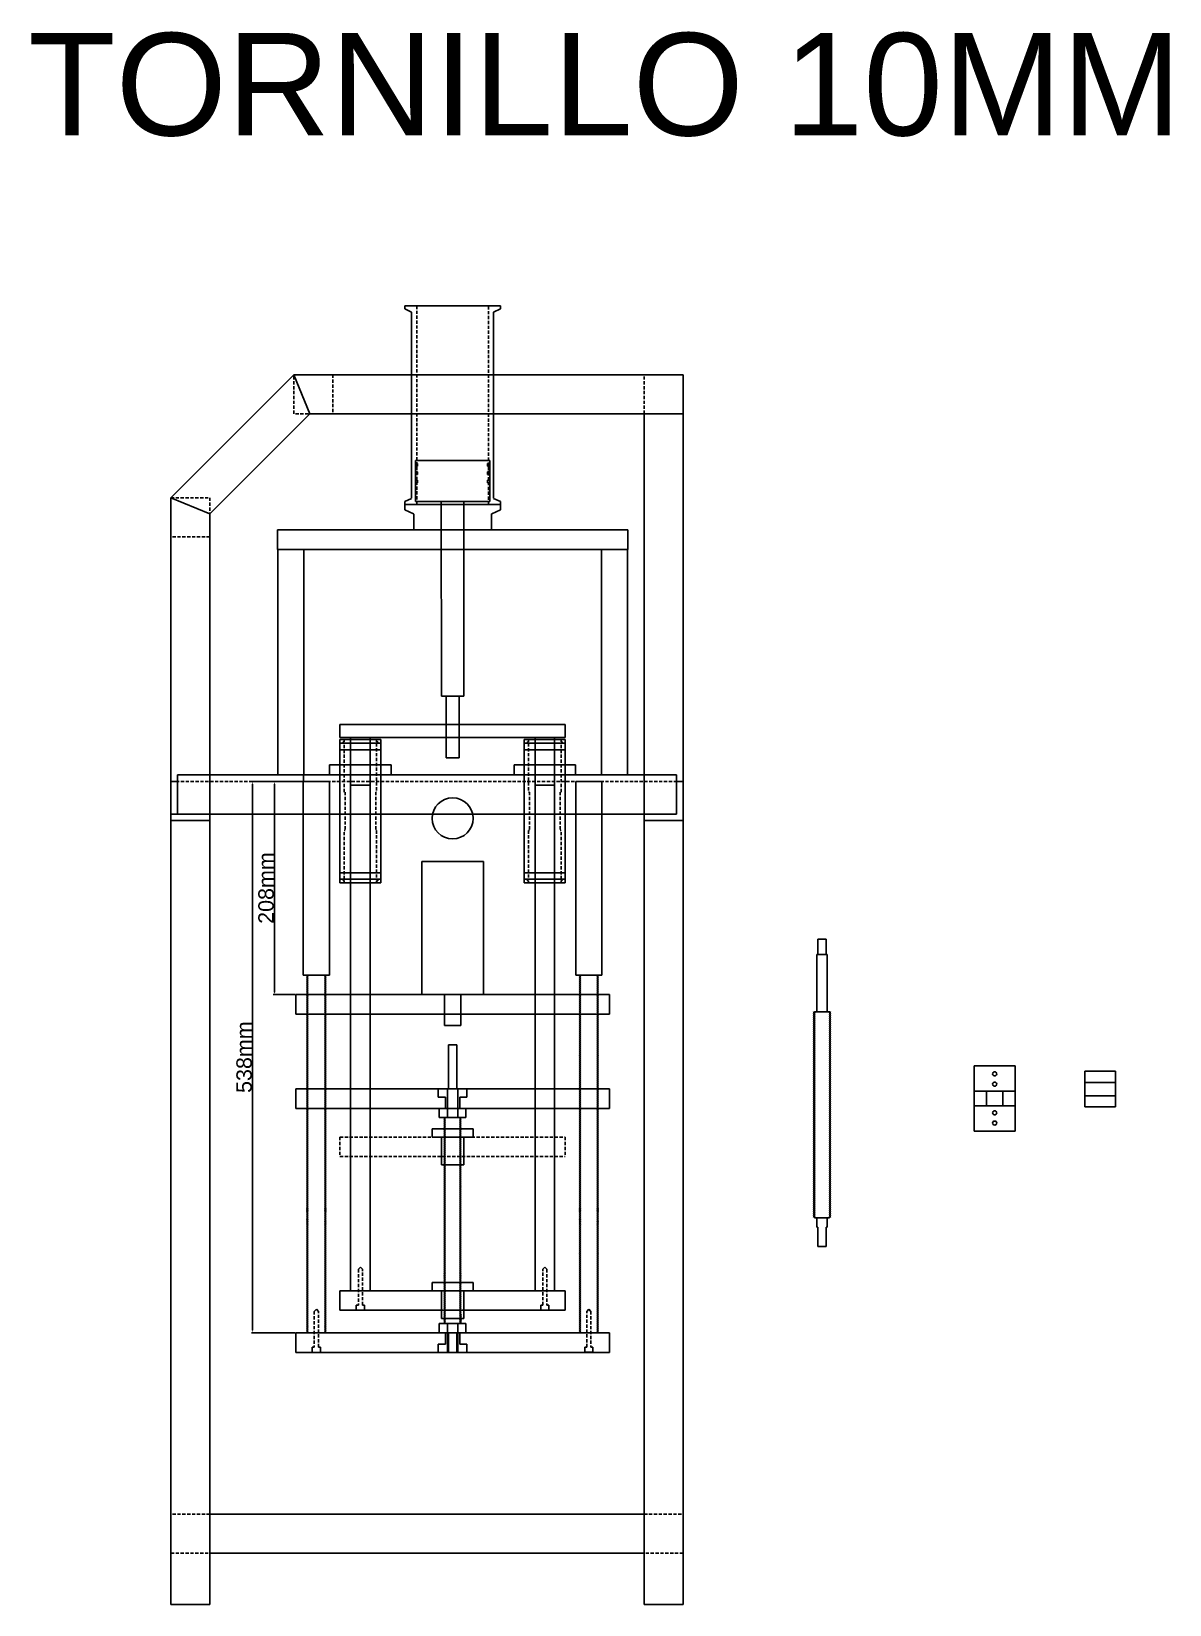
# Model space of a CAD drawing. Header units: centimetres. Extents: x 6534 to 31506, y 42826 to 109107.
# Drawn here: x 19519 to 20630, y 44448 to 45983 of the extents above; entities that cross this region are included whole.
import ezdxf

# ---------------------------------------------------------------- set-up
doc = ezdxf.new("R2010")
doc.units = ezdxf.units.CM
doc.header["$LTSCALE"] = 0.5
doc.linetypes.add('DASHED2', pattern=[9.525, 6.35, -3.175])
doc.styles.get("Standard").update_dxf_attribs({"font": 'arial.ttf'})
doc.dimstyles.new('ISO-25', dxfattribs={"dimtxt": 15, "dimasz": 2.5, "dimexe": 1.25, "dimexo": 0.625, "dimtad": 1, "dimtxsty": 'Standard', "dimcen": 2.5, "dimclrd": 1, "dimclre": 1, "dimadec": 0, "dimazin": 0, "dimtfac": 1, "dimtmove": 0, "dimatfit": 3, "dimfxl": 1, "dimarcsym": 0})

msp = doc.modelspace()

# ---------------------------------------------------------------- texts
at = {"insert": (19516.25, 45981.415), "char_height": 100, "attachment_point": 1}
msp.add_mtext_dynamic_manual_height_columns('TORNILLO 10MM', width=1287.2575, gutter_width=12.5, heights=[0], dxfattribs=at)

# ---------------------------------------------------------------- blocks, each defined once
blk = doc.blocks.new('*D516')
at = {"color": 1, "lineweight": -2, "transparency": 16777216}
for p, q in [((19796.8, 45251.1), (19755.4, 45251.1)), ((19756.6, 45248.6), (19756.6, 45045.6)), ((19776.8, 45043.1), (19755.4, 45043.1))]:
    blk.add_line(p, q, dxfattribs=at)
at = {"color": 1, "transparency": 16777216}
for points in [[(19756.2, 45248.6), (19757.1, 45248.6), (19756.6, 45251.1)], [(19756.2, 45045.6), (19757.1, 45045.6), (19756.6, 45043.1)]]:
    blk.add_solid(points, dxfattribs=at)
at = {"layer": 'Defpoints', "color": 0, "transparency": 16777216}
for p in [(19797.5, 45251.1), (19756.6, 45043.1), (19777.5, 45043.1)]:
    blk.add_point(p, dxfattribs=at)
at = {"color": 0, "transparency": 16777216, "insert": (19748.4, 45147.1), "char_height": 15, "attachment_point": 5, "rotation": 90}
blk.add_mtext('208mm', dxfattribs=at)
blk = doc.blocks.new('*D563')
at = {"color": 1, "lineweight": -2, "transparency": 16777216}
for p, q in [((19796.8, 45251.1), (19734.1, 45251.1)), ((19735.3, 44715.6), (19735.3, 45248.6)), ((19776.8, 44713.1), (19734.1, 44713.1))]:
    blk.add_line(p, q, dxfattribs=at)
at = {"color": 1, "transparency": 16777216}
for points in [[(19734.9, 45248.6), (19735.7, 45248.6), (19735.3, 45251.1)], [(19734.9, 44715.6), (19735.7, 44715.6), (19735.3, 44713.1)]]:
    blk.add_solid(points, dxfattribs=at)
at = {"layer": 'Defpoints', "color": 0, "transparency": 16777216}
for p in [(19735.3, 45251.1), (19797.5, 45251.1), (19777.5, 44713.1)]:
    blk.add_point(p, dxfattribs=at)
at = {"color": 0, "transparency": 16777216, "insert": (19727, 44982.1), "char_height": 15, "attachment_point": 5, "rotation": 90}
blk.add_mtext('538mm', dxfattribs=at)

# ---------------------------------------------------------------- dimensions: what is measured, and where the dimension line sits
for base, p1, p2, picture, middle in [((19735.329, 45251.084), (19777.456, 44713.084), (19797.456, 45251.084), '*D563', (19727.04, 44982.084)), ((19756.645, 45043.084), (19797.456, 45251.084), (19777.456, 45043.084), '*D516', (19748.362, 45147.084))]:
    dim = msp.add_linear_dim(base=base, p1=p1, p2=p2, angle=90, dimstyle='ISO-25', override={"dimpost": 'mm'})
    dim.commit()
    dim.dimension.update_dxf_attribs({"geometry": picture, "text_midpoint": middle})

# ---------------------------------------------------------------- linework, layer by layer
for p, q in [((19883.704, 45715.184), (19977.204, 45715.184)), ((19883.704, 45715.184), (19883.704, 45712.184)), ((19883.704, 45712.184), (19890.454, 45709.099)), ((19884.954, 45715.184), (19975.954, 45715.184)), ((19969.454, 45715.184), (19891.454, 45715.184)), ((19891.454, 45715.184), (19894.954, 45715.184)), ((19970.454, 45709.099), (19977.204, 45712.184)), ((19977.204, 45715.184), (19977.204, 45712.184)), ((19890.454, 45709.099), (19890.454, 45527.477)), ((19970.454, 45709.099), (19970.454, 45527.477)), ((19655.456, 45527.984), (19775.456, 45647.984)), ((19775.456, 45647.984), (20155.456, 45647.984)), ((19775.456, 45647.984), (19791.238, 45609.884)), ((20155.456, 45647.984), (20155.456, 45609.884)), ((19693.556, 45512.203), (19791.238, 45609.884)), ((20155.456, 45609.884), (19791.238, 45609.884)), ((20155.456, 45609.884), (20117.356, 45609.884)), ((20117.356, 45609.884), (20117.356, 44447.984)), ((20155.456, 44447.984), (20155.456, 45609.884)), ((19655.456, 44447.984), (19655.456, 45527.984)), ((19655.456, 45527.984), (19693.556, 45512.203)), ((19883.704, 45524.184), (19890.454, 45527.27)), ((19970.454, 45527.27), (19977.204, 45524.184)), ((19693.556, 45512.203), (19693.556, 44447.984)), ((19883.704, 45521.184), (19883.704, 45524.184)), ((19883.704, 45521.184), (19977.204, 45521.184)), ((19883.704, 45521.184), (19883.704, 45516.184)), ((19883.704, 45521.184), (19977.204, 45521.184)), ((19883.704, 45516.184), (19892.162, 45512.318)), ((19884.954, 45521.184), (19975.954, 45521.184)), ((19891.454, 45521.184), (19894.954, 45521.184)), ((19969.454, 45521.184), (19891.454, 45521.184)), ((19891.454, 45521.184), (19894.954, 45521.184)), ((19892.454, 45511.863), (19892.454, 45496.484)), ((19919.454, 45524.184), (19919.456, 45334.184)), ((19941.456, 45334.184), (19941.456, 45524.184)), ((19968.454, 45511.863), (19968.454, 45496.484)), ((19968.746, 45512.318), (19977.204, 45516.184)), ((19977.204, 45521.184), (19977.204, 45524.184)), ((19977.204, 45521.184), (19977.204, 45516.184)), ((19759.456, 45477.434), (19759.456, 45496.484)), ((19759.456, 45496.484), (20101.453, 45496.484)), ((19759.456, 45495.434), (19759.456, 45477.434)), ((19892.454, 45496.484), (19968.454, 45496.484)), ((20101.453, 45496.484), (20101.453, 45477.434)), ((19759.456, 45477.434), (20095.856, 45477.434)), ((19759.756, 45477.434), (19759.756, 45257.434)), ((19785.156, 45257.434), (19785.156, 45477.434)), ((20070.456, 45477.434), (20101.453, 45477.434)), ((20075.753, 45257.434), (20075.753, 45477.434)), ((20101.153, 45477.434), (20101.153, 45257.434)), ((19919.456, 45334.184), (19919.456, 45400.356)), ((19919.456, 45334.184), (19941.456, 45334.184)), ((19930.456, 45334.184), (19924.106, 45334.184)), ((19924.106, 45334.184), (19924.106, 45274.184)), ((19936.806, 45274.184), (19936.806, 45334.184)), ((20040.456, 45306.834), (19820.456, 45306.834)), ((19820.456, 45294.134), (19820.456, 45306.834)), ((20040.456, 45294.134), (20040.456, 45306.834)), ((19820.456, 45294.134), (19930.456, 45294.134)), ((19820.456, 45152.034), (19820.456, 45292.034)), ((19820.456, 45292.034), (19860.456, 45292.034)), ((19820.456, 45288.384), (19860.456, 45288.384)), ((19820.456, 45282.034), (19860.456, 45282.034)), ((19830.939, 45294.134), (19830.939, 44754.134)), ((19849.981, 45294.134), (19849.981, 44754.134)), ((19860.456, 45292.034), (19860.456, 45152.034)), ((19930.456, 45294.134), (20040.456, 45294.134)), ((20000.456, 45292.034), (20000.456, 45152.034)), ((20040.456, 45292.034), (20000.456, 45292.034)), ((20040.456, 45288.384), (20000.456, 45288.384)), ((20040.456, 45282.034), (20000.456, 45282.034)), ((20010.931, 45294.134), (20010.931, 44754.134)), ((20029.981, 45294.134), (20029.981, 44754.134)), ((20040.456, 45152.034), (20040.456, 45292.034)), ((19810.456, 45257.434), (19810.456, 45267.434)), ((19810.456, 45267.434), (19870.456, 45267.434)), ((19870.456, 45267.434), (19870.456, 45257.434)), ((19924.106, 45274.184), (19936.806, 45274.184)), ((19990.456, 45267.434), (19990.456, 45257.434)), ((20050.456, 45267.434), (19990.456, 45267.434)), ((20050.456, 45257.434), (20050.456, 45267.434)), ((19660.456, 45251.084), (19655.456, 45251.084)), ((19655.456, 45212.984), (19655.456, 45251.084)), ((19655.456, 45251.084), (19661.806, 45251.084)), ((20149.106, 45257.434), (19661.806, 45257.434)), ((19661.806, 45257.434), (19661.806, 45219.334)), ((19759.756, 45257.434), (19785.156, 45257.434)), ((19784.756, 45251.084), (19784.756, 45062.084)), ((19784.756, 45251.084), (19810.156, 45251.084)), ((19785.056, 45257.434), (19785.056, 45251.084)), ((19790.456, 45257.434), (19810.456, 45257.434)), ((19810.156, 45251.084), (19810.156, 45062.084)), ((19870.456, 45257.434), (19810.456, 45257.434)), ((19835.456, 45257.434), (20025.456, 45257.434)), ((19990.456, 45257.434), (20050.456, 45257.434)), ((20070.456, 45257.434), (20050.456, 45257.434)), ((20076.156, 45251.084), (20050.756, 45251.084)), ((20050.756, 45251.084), (20050.756, 45062.084)), ((20075.853, 45257.434), (20101.253, 45257.434)), ((20076.156, 45251.084), (20076.156, 45062.084)), ((20149.106, 45219.334), (20149.106, 45257.434)), ((20149.106, 45251.084), (20155.456, 45251.084)), ((19661.806, 45219.334), (19661.806, 45243.434)), ((19830.931, 45247.434), (19849.981, 45247.434)), ((20029.981, 45247.434), (20010.931, 45247.434)), ((20155.456, 45221.384), (20155.456, 45243.384)), ((19693.556, 45219.334), (19655.456, 45219.334)), ((19655.456, 45219.334), (19661.806, 45219.334)), ((19663.556, 45219.334), (20149.106, 45219.334)), ((19693.556, 45212.984), (19693.556, 45219.334)), ((20117.356, 45212.984), (20117.356, 45219.334)), ((20117.356, 45219.334), (20149.106, 45219.334)), ((19655.456, 45217.984), (19655.456, 45179.884)), ((19693.556, 45212.984), (19655.456, 45212.984)), ((19693.556, 45217.984), (19693.556, 45212.984)), ((20117.356, 45217.984), (20117.356, 45212.984)), ((20117.356, 45212.984), (20155.456, 45212.984)), ((20155.456, 45217.984), (20155.456, 45179.884)), ((19900.456, 45043.084), (19900.456, 45173.084)), ((19900.456, 45173.084), (19960.456, 45173.084)), ((19955.456, 45173.084), (19905.456, 45173.084)), ((19960.456, 45173.084), (19960.456, 45043.084)), ((19960.456, 45173.084), (19960.456, 45043.084)), ((19820.456, 45162.034), (19860.456, 45162.034)), ((19820.456, 45162.034), (19860.456, 45162.034)), ((19849.981, 45159.034), (19849.981, 45149.034)), ((20040.456, 45162.034), (20000.456, 45162.034)), ((20040.456, 45162.034), (20000.456, 45162.034)), ((20010.931, 45159.034), (20010.931, 45149.034)), ((20117.356, 44709.884), (20117.356, 45159.884)), ((19820.456, 45155.684), (19860.456, 45155.684)), ((19820.456, 45152.034), (19860.456, 45152.034)), ((20040.456, 45155.684), (20000.456, 45155.684)), ((20040.456, 45152.034), (20000.456, 45152.034)), ((19784.756, 45062.084), (19810.156, 45062.084)), ((19787.931, 45062.084), (19789.623, 45061.108)), ((19787.931, 45062.084), (19806.981, 45062.084)), ((19787.931, 45060.134), (19789.623, 45061.111)), ((19787.931, 45060.134), (19789.623, 45059.158)), ((19787.931, 45058.184), (19789.623, 45059.161)), ((19787.931, 45058.184), (19789.623, 45057.208)), ((19787.931, 45056.234), (19789.623, 45057.211)), ((19787.931, 45056.234), (19789.623, 45055.258)), ((19787.931, 45054.284), (19789.623, 45055.261)), ((19787.931, 45054.284), (19789.623, 45053.308)), ((19787.931, 45052.334), (19789.623, 45053.311)), ((19787.931, 45052.334), (19789.623, 45051.358)), ((19787.931, 45050.384), (19789.623, 45051.361)), ((19787.931, 45050.384), (19789.623, 45049.408)), ((19806.981, 45062.084), (19805.289, 45061.108)), ((19806.981, 45060.134), (19805.289, 45061.111)), ((19806.981, 45060.134), (19805.289, 45059.158)), ((19806.981, 45058.184), (19805.289, 45059.161)), ((19806.981, 45058.184), (19805.289, 45057.208)), ((19806.981, 45056.234), (19805.289, 45057.211)), ((19806.981, 45056.234), (19805.289, 45055.258)), ((19806.981, 45054.284), (19805.289, 45055.261)), ((19806.981, 45054.284), (19805.289, 45053.308)), ((19806.981, 45052.334), (19805.289, 45053.311)), ((19806.981, 45052.334), (19805.289, 45051.358)), ((19806.981, 45050.384), (19805.289, 45051.361)), ((19806.981, 45050.384), (19805.289, 45049.408)), ((20076.156, 45062.084), (20050.756, 45062.084)), ((20050.756, 45062.084), (20076.156, 45062.084)), ((20072.981, 45062.084), (20053.931, 45062.084)), ((20053.931, 45062.084), (20055.623, 45061.108)), ((20053.931, 45062.084), (20072.981, 45062.084)), ((20053.931, 45060.134), (20055.623, 45061.111)), ((20053.931, 45060.134), (20055.623, 45059.158)), ((20053.931, 45058.184), (20055.623, 45059.161)), ((20053.931, 45058.184), (20055.623, 45057.208)), ((20053.931, 45056.234), (20055.623, 45057.211)), ((20053.931, 45056.234), (20055.623, 45055.258)), ((20053.931, 45054.284), (20055.623, 45055.261)), ((20053.931, 45054.284), (20055.623, 45053.308)), ((20053.931, 45052.334), (20055.623, 45053.311)), ((20053.931, 45052.334), (20055.623, 45051.358)), ((20053.931, 45050.384), (20055.623, 45051.361)), ((20053.931, 45050.384), (20055.623, 45049.408)), ((20072.981, 45062.084), (20071.289, 45061.108)), ((20072.981, 45060.134), (20071.289, 45061.111)), ((20072.981, 45060.134), (20071.289, 45059.158)), ((20072.981, 45058.184), (20071.289, 45059.161)), ((20072.981, 45058.184), (20071.289, 45057.208)), ((20072.981, 45056.234), (20071.289, 45057.211)), ((20072.981, 45056.234), (20071.289, 45055.258)), ((20072.981, 45054.284), (20071.289, 45055.261)), ((20072.981, 45054.284), (20071.289, 45053.308)), ((20072.981, 45052.334), (20071.289, 45053.311)), ((20072.981, 45052.334), (20071.289, 45051.358)), ((20072.981, 45050.384), (20071.289, 45051.361)), ((20072.981, 45050.384), (20071.289, 45049.408)), ((20083.456, 45043.084), (19777.456, 45043.084)), ((19777.456, 45043.084), (19777.456, 45024.034)), ((19787.931, 45048.434), (19789.623, 45049.411)), ((19787.931, 45048.434), (19789.623, 45047.458)), ((19787.931, 45046.484), (19789.623, 45047.461)), ((19787.931, 45046.484), (19789.623, 45045.508)), ((19787.931, 45044.534), (19789.623, 45045.511)), ((19787.931, 45044.534), (19789.623, 45043.558)), ((19787.931, 45042.584), (19789.623, 45043.561)), ((19787.931, 45042.584), (19789.623, 45041.608)), ((19787.931, 45040.634), (19789.623, 45041.611)), ((19787.931, 45040.634), (19789.623, 45039.658)), ((19787.931, 45038.684), (19789.623, 45039.661)), ((19787.931, 45038.684), (19789.623, 45037.708)), ((19787.931, 45036.734), (19789.623, 45037.711)), ((19787.931, 45036.734), (19789.623, 45035.758)), ((19787.931, 45034.784), (19789.623, 45035.761)), ((19787.931, 45034.784), (19789.623, 45033.808)), ((19806.981, 45048.434), (19805.289, 45049.411)), ((19806.981, 45048.434), (19805.289, 45047.458)), ((19806.981, 45046.484), (19805.289, 45047.461)), ((19806.981, 45046.484), (19805.289, 45045.508)), ((19806.981, 45044.534), (19805.289, 45045.511)), ((19806.981, 45044.534), (19805.289, 45043.558)), ((19806.981, 45042.584), (19805.289, 45043.561)), ((19806.981, 45042.584), (19805.289, 45041.608)), ((19806.981, 45040.634), (19805.289, 45041.611)), ((19806.981, 45040.634), (19805.289, 45039.658)), ((19806.981, 45038.684), (19805.289, 45039.661)), ((19806.981, 45038.684), (19805.289, 45037.708)), ((19806.981, 45036.734), (19805.289, 45037.711)), ((19806.981, 45036.734), (19805.289, 45035.758)), ((19806.981, 45034.784), (19805.289, 45035.761)), ((19806.981, 45034.784), (19805.289, 45033.808)), ((19960.456, 45043.084), (19900.456, 45043.084)), ((19922.456, 45013.084), (19922.456, 45043.084)), ((19922.456, 45043.084), (19938.456, 45043.084)), ((19938.456, 45043.084), (19938.456, 45013.084)), ((20053.931, 45048.434), (20055.623, 45049.411)), ((20053.931, 45048.434), (20055.623, 45047.458)), ((20053.931, 45046.484), (20055.623, 45047.461)), ((20053.931, 45046.484), (20055.623, 45045.508)), ((20053.931, 45044.534), (20055.623, 45045.511)), ((20053.931, 45044.534), (20055.623, 45043.558)), ((20053.931, 45042.584), (20055.623, 45043.561)), ((20053.931, 45042.584), (20055.623, 45041.608)), ((20053.931, 45040.634), (20055.623, 45041.611)), ((20053.931, 45040.634), (20055.623, 45039.658)), ((20053.931, 45038.684), (20055.623, 45039.661)), ((20053.931, 45038.684), (20055.623, 45037.708)), ((20053.931, 45036.734), (20055.623, 45037.711)), ((20053.931, 45036.734), (20055.623, 45035.758)), ((20053.931, 45034.784), (20055.623, 45035.761)), ((20053.931, 45034.784), (20055.623, 45033.808)), ((20072.981, 45048.434), (20071.289, 45049.411)), ((20072.981, 45048.434), (20071.289, 45047.458)), ((20072.981, 45046.484), (20071.289, 45047.461)), ((20072.981, 45046.484), (20071.289, 45045.508)), ((20072.981, 45044.534), (20071.289, 45045.511)), ((20072.981, 45044.534), (20071.289, 45043.558)), ((20072.981, 45042.584), (20071.289, 45043.561)), ((20072.981, 45042.584), (20071.289, 45041.608)), ((20072.981, 45040.634), (20071.289, 45041.611)), ((20072.981, 45040.634), (20071.289, 45039.658)), ((20072.981, 45038.684), (20071.289, 45039.661)), ((20072.981, 45038.684), (20071.289, 45037.708)), ((20072.981, 45036.734), (20071.289, 45037.711)), ((20072.981, 45036.734), (20071.289, 45035.758)), ((20072.981, 45034.784), (20071.289, 45035.761)), ((20072.981, 45034.784), (20071.289, 45033.808)), ((20083.456, 45024.034), (20083.456, 45043.084)), ((19777.456, 45024.034), (20083.456, 45024.034)), ((19787.931, 45032.834), (19789.623, 45033.811)), ((19787.931, 45032.834), (19789.623, 45031.858)), ((19787.931, 45030.884), (19789.623, 45031.861)), ((19787.931, 45030.884), (19789.623, 45029.908)), ((19787.931, 45028.934), (19789.623, 45029.911)), ((19787.931, 45028.934), (19789.623, 45027.958)), ((19787.931, 45026.984), (19789.623, 45027.961)), ((19787.931, 45026.984), (19789.623, 45026.008)), ((19787.931, 45025.034), (19789.623, 45026.011)), ((19787.931, 45025.034), (19789.623, 45024.058)), ((19787.931, 45023.084), (19789.623, 45024.061)), ((19787.931, 45023.084), (19789.623, 45022.108)), ((19787.931, 45021.134), (19789.623, 45022.111)), ((19787.931, 45021.134), (19789.623, 45020.158)), ((19787.931, 45019.184), (19789.623, 45020.161)), ((19806.981, 45032.834), (19805.289, 45033.811)), ((19806.981, 45032.834), (19805.289, 45031.858)), ((19806.981, 45030.884), (19805.289, 45031.861)), ((19806.981, 45030.884), (19805.289, 45029.908)), ((19806.981, 45028.934), (19805.289, 45029.911)), ((19806.981, 45028.934), (19805.289, 45027.958)), ((19806.981, 45026.984), (19805.289, 45027.961)), ((19806.981, 45026.984), (19805.289, 45026.008)), ((19806.981, 45025.034), (19805.289, 45026.011)), ((19806.981, 45025.034), (19805.289, 45024.058)), ((19806.981, 45023.084), (19805.289, 45024.061)), ((19806.981, 45023.084), (19805.289, 45022.108)), ((19806.981, 45021.134), (19805.289, 45022.111)), ((19806.981, 45021.134), (19805.289, 45020.158)), ((19806.981, 45019.184), (19805.289, 45020.161)), ((19849.981, 45011.385), (19849.981, 45019.385)), ((20053.931, 45032.834), (20055.623, 45033.811)), ((20053.931, 45032.834), (20055.623, 45031.858)), ((20053.931, 45030.884), (20055.623, 45031.861)), ((20053.931, 45030.884), (20055.623, 45029.908)), ((20053.931, 45028.934), (20055.623, 45029.911)), ((20053.931, 45028.934), (20055.623, 45027.958)), ((20053.931, 45026.984), (20055.623, 45027.961)), ((20053.931, 45026.984), (20055.623, 45026.008)), ((20053.931, 45025.034), (20055.623, 45026.011)), ((20053.931, 45025.034), (20055.623, 45024.058)), ((20053.931, 45023.084), (20055.623, 45024.061)), ((20053.931, 45023.084), (20055.623, 45022.108)), ((20053.931, 45021.134), (20055.623, 45022.111)), ((20053.931, 45021.134), (20055.623, 45020.158)), ((20053.931, 45019.184), (20055.623, 45020.161)), ((20072.981, 45032.834), (20071.289, 45033.811)), ((20072.981, 45032.834), (20071.289, 45031.858)), ((20072.981, 45030.884), (20071.289, 45031.861)), ((20072.981, 45030.884), (20071.289, 45029.908)), ((20072.981, 45028.934), (20071.289, 45029.911)), ((20072.981, 45028.934), (20071.289, 45027.958)), ((20072.981, 45026.984), (20071.289, 45027.961)), ((20072.981, 45026.984), (20071.289, 45026.008)), ((20072.981, 45025.034), (20071.289, 45026.011)), ((20072.981, 45025.034), (20071.289, 45024.058)), ((20072.981, 45023.084), (20071.289, 45024.061)), ((20072.981, 45023.084), (20071.289, 45022.108)), ((20072.981, 45021.134), (20071.289, 45022.111)), ((20072.981, 45021.134), (20071.289, 45020.158)), ((20072.981, 45019.184), (20071.289, 45020.161)), ((19787.931, 45019.184), (19789.623, 45018.208)), ((19787.931, 45017.234), (19789.623, 45018.211)), ((19787.931, 45017.234), (19789.623, 45016.258)), ((19787.931, 45015.284), (19789.623, 45016.261)), ((19787.931, 45015.284), (19789.623, 45014.308)), ((19787.931, 45013.334), (19789.623, 45014.311)), ((19787.931, 45013.334), (19789.623, 45012.358)), ((19787.931, 45011.384), (19789.623, 45012.361)), ((19787.931, 45011.384), (19789.623, 45010.408)), ((19787.931, 45009.434), (19789.623, 45010.411)), ((19787.931, 45009.434), (19789.623, 45008.458)), ((19787.931, 45007.484), (19789.623, 45008.461)), ((19787.931, 45007.484), (19789.623, 45006.508)), ((19787.931, 45005.534), (19789.623, 45006.511)), ((19787.931, 45005.534), (19789.623, 45004.558)), ((19787.931, 45003.584), (19789.623, 45004.561)), ((19806.981, 45019.184), (19805.289, 45018.208)), ((19806.981, 45017.234), (19805.289, 45018.211)), ((19806.981, 45017.234), (19805.289, 45016.258)), ((19806.981, 45015.284), (19805.289, 45016.261)), ((19806.981, 45015.284), (19805.289, 45014.308)), ((19806.981, 45013.334), (19805.289, 45014.311)), ((19806.981, 45013.334), (19805.289, 45012.358)), ((19806.981, 45011.384), (19805.289, 45012.361)), ((19806.981, 45011.384), (19805.289, 45010.408)), ((19806.981, 45009.434), (19805.289, 45010.411)), ((19806.981, 45009.434), (19805.289, 45008.458)), ((19806.981, 45007.484), (19805.289, 45008.461)), ((19806.981, 45007.484), (19805.289, 45006.508)), ((19806.981, 45005.534), (19805.289, 45006.511)), ((19806.981, 45005.534), (19805.289, 45004.558)), ((19806.981, 45003.584), (19805.289, 45004.561)), ((19938.456, 45013.084), (19922.456, 45013.084)), ((20053.931, 45019.184), (20055.623, 45018.208)), ((20053.931, 45017.234), (20055.623, 45018.211)), ((20053.931, 45017.234), (20055.623, 45016.258)), ((20053.931, 45015.284), (20055.623, 45016.261)), ((20053.931, 45015.284), (20055.623, 45014.308)), ((20053.931, 45013.334), (20055.623, 45014.311)), ((20053.931, 45013.334), (20055.623, 45012.358)), ((20053.931, 45011.384), (20055.623, 45012.361)), ((20053.931, 45011.384), (20055.623, 45010.408)), ((20053.931, 45009.434), (20055.623, 45010.411)), ((20053.931, 45009.434), (20055.623, 45008.458)), ((20053.931, 45007.484), (20055.623, 45008.461)), ((20053.931, 45007.484), (20055.623, 45006.508)), ((20053.931, 45005.534), (20055.623, 45006.511)), ((20053.931, 45005.534), (20055.623, 45004.558)), ((20053.931, 45003.584), (20055.623, 45004.561)), ((20072.981, 45019.184), (20071.289, 45018.208)), ((20072.981, 45017.234), (20071.289, 45018.211)), ((20072.981, 45017.234), (20071.289, 45016.258)), ((20072.981, 45015.284), (20071.289, 45016.261)), ((20072.981, 45015.284), (20071.289, 45014.308)), ((20072.981, 45013.334), (20071.289, 45014.311)), ((20072.981, 45013.334), (20071.289, 45012.358)), ((20072.981, 45011.384), (20071.289, 45012.361)), ((20072.981, 45011.384), (20071.289, 45010.408)), ((20072.981, 45009.434), (20071.289, 45010.411)), ((20072.981, 45009.434), (20071.289, 45008.458)), ((20072.981, 45007.484), (20071.289, 45008.461)), ((20072.981, 45007.484), (20071.289, 45006.508)), ((20072.981, 45005.534), (20071.289, 45006.511)), ((20072.981, 45005.534), (20071.289, 45004.558)), ((20072.981, 45003.584), (20071.289, 45004.561)), ((19787.931, 45003.584), (19789.623, 45002.608)), ((19787.931, 45001.634), (19789.623, 45002.611)), ((19787.931, 45001.634), (19789.623, 45000.658)), ((19787.931, 44999.684), (19789.623, 45000.661)), ((19787.931, 44999.684), (19789.623, 44998.708)), ((19787.931, 44997.734), (19789.623, 44998.711)), ((19787.931, 44997.734), (19789.623, 44996.758)), ((19787.931, 44995.784), (19789.623, 44996.761)), ((19787.931, 44995.784), (19789.623, 44994.808)), ((19787.931, 44993.834), (19789.623, 44994.811)), ((19787.931, 44993.834), (19789.623, 44992.858)), ((19787.931, 44991.884), (19789.623, 44992.861)), ((19787.931, 44991.884), (19789.623, 44990.908)), ((19787.934, 44989.933), (19789.626, 44990.909)), ((19787.934, 44989.933), (19789.626, 44988.956)), ((19787.934, 44987.983), (19789.626, 44988.959)), ((19806.978, 44989.933), (19805.286, 44990.909)), ((19806.978, 44989.933), (19805.286, 44988.956)), ((19806.978, 44987.983), (19805.286, 44988.959)), ((19806.981, 45003.584), (19805.289, 45002.608)), ((19806.981, 45001.634), (19805.289, 45002.611)), ((19806.981, 45001.634), (19805.289, 45000.658)), ((19806.981, 44999.684), (19805.289, 45000.661)), ((19806.981, 44999.684), (19805.289, 44998.708)), ((19806.981, 44997.734), (19805.289, 44998.711)), ((19806.981, 44997.734), (19805.289, 44996.758)), ((19806.981, 44995.784), (19805.289, 44996.761)), ((19806.981, 44995.784), (19805.289, 44994.808)), ((19806.981, 44993.834), (19805.289, 44994.811)), ((19806.981, 44993.834), (19805.289, 44992.858)), ((19806.981, 44991.884), (19805.289, 44992.861)), ((19806.981, 44991.884), (19805.289, 44990.908)), ((20053.931, 45003.584), (20055.623, 45002.608)), ((20053.931, 45001.634), (20055.623, 45002.611)), ((20053.931, 45001.634), (20055.623, 45000.658)), ((20053.931, 44999.684), (20055.623, 45000.661)), ((20053.931, 44999.684), (20055.623, 44998.708)), ((20053.931, 44997.734), (20055.623, 44998.711)), ((20053.931, 44997.734), (20055.623, 44996.758)), ((20053.931, 44995.784), (20055.623, 44996.761)), ((20053.931, 44995.784), (20055.623, 44994.808)), ((20053.931, 44993.834), (20055.623, 44994.811)), ((20053.931, 44993.834), (20055.623, 44992.858)), ((20053.931, 44991.884), (20055.623, 44992.861)), ((20053.931, 44991.884), (20055.623, 44990.908)), ((20053.934, 44989.933), (20055.626, 44990.909)), ((20053.934, 44989.933), (20055.626, 44988.956)), ((20053.934, 44987.983), (20055.626, 44988.959)), ((20072.978, 44989.933), (20071.286, 44990.909)), ((20072.978, 44989.933), (20071.286, 44988.956)), ((20072.978, 44987.983), (20071.286, 44988.959)), ((20072.981, 45003.584), (20071.289, 45002.608)), ((20072.981, 45001.634), (20071.289, 45002.611)), ((20072.981, 45001.634), (20071.289, 45000.658)), ((20072.981, 44999.684), (20071.289, 45000.661)), ((20072.981, 44999.684), (20071.289, 44998.708)), ((20072.981, 44997.734), (20071.289, 44998.711)), ((20072.981, 44997.734), (20071.289, 44996.758)), ((20072.981, 44995.784), (20071.289, 44996.761)), ((20072.981, 44995.784), (20071.289, 44994.808)), ((20072.981, 44993.834), (20071.289, 44994.811)), ((20072.981, 44993.834), (20071.289, 44992.858)), ((20072.981, 44991.884), (20071.289, 44992.861)), ((20072.981, 44991.884), (20071.289, 44990.908)), ((19787.934, 44987.983), (19789.626, 44987.006)), ((19787.934, 44986.033), (19789.626, 44987.009)), ((19787.934, 44986.033), (19789.626, 44985.056)), ((19787.934, 44984.083), (19789.626, 44985.059)), ((19787.934, 44984.083), (19788.411, 44983.808)), ((19787.934, 44984.083), (19789.626, 44983.106)), ((19787.934, 44982.133), (19789.626, 44983.109)), ((19787.934, 44982.133), (19789.626, 44981.156)), ((19787.934, 44980.183), (19789.626, 44981.159)), ((19787.934, 44980.183), (19789.626, 44979.206)), ((19787.934, 44978.233), (19789.626, 44979.209)), ((19787.934, 44978.233), (19789.626, 44977.256)), ((19787.934, 44976.283), (19789.626, 44977.259)), ((19787.934, 44976.283), (19789.626, 44975.306)), ((19787.934, 44974.333), (19789.626, 44975.309)), ((19787.934, 44974.333), (19789.626, 44973.356)), ((19787.934, 44972.383), (19789.626, 44973.359)), ((19806.978, 44987.983), (19805.286, 44987.006)), ((19806.978, 44986.033), (19805.286, 44987.009)), ((19806.978, 44986.033), (19805.286, 44985.056)), ((19806.978, 44984.083), (19805.286, 44985.059)), ((19806.984, 44984.083), (19805.292, 44983.106)), ((19806.984, 44982.133), (19805.292, 44983.109)), ((19806.984, 44982.133), (19805.292, 44981.156)), ((19806.984, 44980.183), (19805.292, 44981.159)), ((19806.984, 44980.183), (19805.292, 44979.206)), ((19806.984, 44978.233), (19805.292, 44979.209)), ((19806.984, 44978.233), (19805.292, 44977.256)), ((19806.984, 44976.283), (19805.292, 44977.259)), ((19806.984, 44976.283), (19805.292, 44975.306)), ((19806.984, 44974.333), (19805.292, 44975.309)), ((19806.984, 44974.333), (19805.292, 44973.356)), ((19806.984, 44972.383), (19805.292, 44973.359)), ((19806.978, 44984.083), (19806.501, 44983.808)), ((20053.934, 44987.983), (20055.626, 44987.006)), ((20053.934, 44986.033), (20055.626, 44987.009)), ((20053.934, 44986.033), (20055.626, 44985.056)), ((20053.934, 44984.083), (20055.626, 44985.059)), ((20053.934, 44984.083), (20054.411, 44983.808)), ((20053.934, 44984.083), (20055.626, 44983.106)), ((20053.934, 44982.133), (20055.626, 44983.109)), ((20053.934, 44982.133), (20055.626, 44981.156)), ((20053.934, 44980.183), (20055.626, 44981.159)), ((20053.934, 44980.183), (20055.626, 44979.206)), ((20053.934, 44978.233), (20055.626, 44979.209)), ((20053.934, 44978.233), (20055.626, 44977.256)), ((20053.934, 44976.283), (20055.626, 44977.259)), ((20053.934, 44976.283), (20055.626, 44975.306)), ((20053.934, 44974.333), (20055.626, 44975.309)), ((20053.934, 44974.333), (20055.626, 44973.356)), ((20053.934, 44972.383), (20055.626, 44973.359)), ((20072.978, 44987.983), (20071.286, 44987.006)), ((20072.978, 44986.033), (20071.286, 44987.009)), ((20072.978, 44986.033), (20071.286, 44985.056)), ((20072.978, 44984.083), (20071.286, 44985.059)), ((20072.984, 44984.083), (20071.292, 44983.106)), ((20072.984, 44982.133), (20071.292, 44983.109)), ((20072.984, 44982.133), (20071.292, 44981.156)), ((20072.984, 44980.183), (20071.292, 44981.159)), ((20072.984, 44980.183), (20071.292, 44979.206)), ((20072.984, 44978.233), (20071.292, 44979.209)), ((20072.984, 44978.233), (20071.292, 44977.256)), ((20072.984, 44976.283), (20071.292, 44977.259)), ((20072.984, 44976.283), (20071.292, 44975.306)), ((20072.984, 44974.333), (20071.292, 44975.309)), ((20072.984, 44974.333), (20071.292, 44973.356)), ((20072.984, 44972.383), (20071.292, 44973.359)), ((20072.978, 44984.083), (20072.501, 44983.808)), ((20439.684, 44973.782), (20479.484, 44973.782)), ((20439.684, 44909.782), (20439.684, 44973.782)), ((20439.684, 44973.782), (20439.684, 44948.982)), ((20479.484, 44973.782), (20479.484, 44909.782)), ((20479.484, 44973.782), (20479.484, 44948.982)), ((19787.934, 44972.383), (19789.626, 44971.406)), ((19787.934, 44970.433), (19789.626, 44971.409)), ((19787.934, 44970.433), (19789.626, 44969.456)), ((19787.934, 44968.483), (19789.626, 44969.459)), ((19787.934, 44968.483), (19789.626, 44967.506)), ((19787.934, 44966.533), (19789.626, 44967.509)), ((19787.934, 44966.533), (19789.626, 44965.556)), ((19787.934, 44964.583), (19789.626, 44965.559)), ((19787.934, 44964.583), (19789.626, 44963.606)), ((19787.934, 44962.633), (19789.626, 44963.609)), ((19787.934, 44962.633), (19789.626, 44961.656)), ((19787.934, 44960.683), (19789.626, 44961.659)), ((19787.934, 44960.683), (19789.626, 44959.706)), ((19787.935, 44960.681), (19789.628, 44959.704)), ((19787.935, 44958.731), (19789.628, 44959.708)), ((19787.935, 44958.731), (19789.628, 44957.754)), ((19806.984, 44972.383), (19805.292, 44971.406)), ((19806.984, 44970.433), (19805.292, 44971.409)), ((19806.984, 44970.433), (19805.292, 44969.456)), ((19806.984, 44968.483), (19805.292, 44969.459)), ((19806.984, 44968.483), (19805.292, 44967.506)), ((19806.984, 44966.533), (19805.292, 44967.509)), ((19806.984, 44966.533), (19805.292, 44965.556)), ((19806.984, 44964.583), (19805.292, 44965.559)), ((19806.984, 44964.583), (19805.292, 44963.606)), ((19806.984, 44962.633), (19805.292, 44963.609)), ((19806.984, 44962.633), (19805.292, 44961.656)), ((19806.984, 44960.683), (19805.292, 44961.659)), ((19806.984, 44960.683), (19805.292, 44959.706)), ((19806.985, 44960.681), (19805.293, 44959.704)), ((19806.985, 44958.731), (19805.293, 44959.708)), ((19806.985, 44958.731), (19805.293, 44957.754)), ((20053.934, 44972.383), (20055.626, 44971.406)), ((20053.934, 44970.433), (20055.626, 44971.409)), ((20053.934, 44970.433), (20055.626, 44969.456)), ((20053.934, 44968.483), (20055.626, 44969.459)), ((20053.934, 44968.483), (20055.626, 44967.506)), ((20053.934, 44966.533), (20055.626, 44967.509)), ((20053.934, 44966.533), (20055.626, 44965.556)), ((20053.934, 44964.583), (20055.626, 44965.559)), ((20053.934, 44964.583), (20055.626, 44963.606)), ((20053.934, 44962.633), (20055.626, 44963.609)), ((20053.934, 44962.633), (20055.626, 44961.656)), ((20053.934, 44960.683), (20055.626, 44961.659)), ((20053.934, 44960.683), (20055.626, 44959.706)), ((20053.935, 44960.681), (20055.628, 44959.704)), ((20053.935, 44958.731), (20055.628, 44959.708)), ((20053.935, 44958.731), (20055.628, 44957.754)), ((20072.984, 44972.383), (20071.292, 44971.406)), ((20072.984, 44970.433), (20071.292, 44971.409)), ((20072.984, 44970.433), (20071.292, 44969.456)), ((20072.984, 44968.483), (20071.292, 44969.459)), ((20072.984, 44968.483), (20071.292, 44967.506)), ((20072.984, 44966.533), (20071.292, 44967.509)), ((20072.984, 44966.533), (20071.292, 44965.556)), ((20072.984, 44964.583), (20071.292, 44965.559)), ((20072.984, 44964.583), (20071.292, 44963.606)), ((20072.984, 44962.633), (20071.292, 44963.609)), ((20072.984, 44962.633), (20071.292, 44961.656)), ((20072.984, 44960.683), (20071.292, 44961.659)), ((20072.984, 44960.683), (20071.292, 44959.706)), ((20072.985, 44960.681), (20071.293, 44959.704)), ((20072.985, 44958.731), (20071.293, 44959.708)), ((20072.985, 44958.731), (20071.293, 44957.754)), ((20547.57, 44933.455), (20547.57, 44968.455)), ((20547.57, 44968.455), (20577.57, 44968.455)), ((20547.57, 44968.455), (20547.57, 44957.455)), ((20577.57, 44968.455), (20577.57, 44933.455)), ((20083.456, 44951.134), (19777.456, 44951.134)), ((19777.456, 44951.134), (19777.456, 44932.084)), ((19787.935, 44956.781), (19789.628, 44957.758)), ((19787.935, 44956.781), (19789.628, 44955.804)), ((19787.935, 44954.831), (19789.628, 44955.808)), ((19787.935, 44954.831), (19789.628, 44953.854)), ((19787.935, 44952.881), (19789.628, 44953.858)), ((19787.935, 44952.881), (19789.628, 44951.904)), ((19787.935, 44950.931), (19789.628, 44951.908)), ((19787.935, 44950.931), (19789.628, 44949.954)), ((19787.935, 44948.981), (19789.628, 44949.958)), ((19787.935, 44948.981), (19789.628, 44948.004)), ((19787.935, 44947.031), (19789.628, 44948.008)), ((19787.935, 44947.031), (19789.628, 44946.054)), ((19787.935, 44945.081), (19789.628, 44946.058)), ((19787.935, 44945.081), (19789.628, 44944.104)), ((19787.935, 44943.131), (19789.628, 44944.108)), ((19787.935, 44943.131), (19789.628, 44942.154)), ((19806.985, 44956.781), (19805.293, 44957.758)), ((19806.985, 44956.781), (19805.293, 44955.804)), ((19806.985, 44954.831), (19805.293, 44955.808)), ((19806.985, 44954.831), (19805.293, 44953.854)), ((19806.985, 44952.881), (19805.293, 44953.858)), ((19806.985, 44952.881), (19805.293, 44951.904)), ((19806.985, 44950.931), (19805.293, 44951.908)), ((19806.985, 44950.931), (19805.293, 44949.954)), ((19806.985, 44948.981), (19805.293, 44949.958)), ((19806.985, 44948.981), (19805.293, 44948.004)), ((19806.985, 44947.031), (19805.293, 44948.008)), ((19806.985, 44947.031), (19805.293, 44946.054)), ((19806.985, 44945.081), (19805.293, 44946.058)), ((19806.985, 44945.081), (19805.293, 44944.104)), ((19806.985, 44943.131), (19805.293, 44944.108)), ((19806.985, 44943.131), (19805.293, 44942.154)), ((19916.466, 44951.134), (19916.466, 44943.134)), ((19923.456, 44943.134), (19916.466, 44943.134)), ((19923.456, 44932.084), (19923.456, 44943.134)), ((19937.456, 44932.084), (19937.456, 44943.134)), ((19937.456, 44943.134), (19944.446, 44943.134)), ((19944.446, 44943.134), (19944.446, 44951.134)), ((20053.935, 44956.781), (20055.628, 44957.758)), ((20053.935, 44956.781), (20055.628, 44955.804)), ((20053.935, 44954.831), (20055.628, 44955.808)), ((20053.935, 44954.831), (20055.628, 44953.854)), ((20053.935, 44952.881), (20055.628, 44953.858)), ((20053.935, 44952.881), (20055.628, 44951.904)), ((20053.935, 44950.931), (20055.628, 44951.908)), ((20053.935, 44950.931), (20055.628, 44949.954)), ((20053.935, 44948.981), (20055.628, 44949.958)), ((20053.935, 44948.981), (20055.628, 44948.004)), ((20053.935, 44947.031), (20055.628, 44948.008)), ((20053.935, 44947.031), (20055.628, 44946.054)), ((20053.935, 44945.081), (20055.628, 44946.058)), ((20053.935, 44945.081), (20055.628, 44944.104)), ((20053.935, 44943.131), (20055.628, 44944.108)), ((20053.935, 44943.131), (20055.628, 44942.154)), ((20072.985, 44956.781), (20071.293, 44957.758)), ((20072.985, 44956.781), (20071.293, 44955.804)), ((20072.985, 44954.831), (20071.293, 44955.808)), ((20072.985, 44954.831), (20071.293, 44953.854)), ((20072.985, 44952.881), (20071.293, 44953.858)), ((20072.985, 44952.881), (20071.293, 44951.904)), ((20072.985, 44950.931), (20071.293, 44951.908)), ((20072.985, 44950.931), (20071.293, 44949.954)), ((20072.985, 44948.981), (20071.293, 44949.958)), ((20072.985, 44948.981), (20071.293, 44948.004)), ((20072.985, 44947.031), (20071.293, 44948.008)), ((20072.985, 44947.031), (20071.293, 44946.054)), ((20072.985, 44945.081), (20071.293, 44946.058)), ((20072.985, 44945.081), (20071.293, 44944.104)), ((20072.985, 44943.131), (20071.293, 44944.108)), ((20072.985, 44943.131), (20071.293, 44942.154)), ((20083.456, 44951.134), (20083.456, 44932.084)), ((20439.684, 44948.982), (20479.484, 44948.982)), ((20451.684, 44934.582), (20451.684, 44948.982)), ((20479.484, 44948.982), (20467.484, 44948.982)), ((20467.484, 44948.982), (20467.484, 44934.582)), ((20547.57, 44957.455), (20577.57, 44957.455)), ((20547.57, 44933.455), (20547.57, 44944.455)), ((20547.57, 44944.455), (20577.57, 44944.455)), ((19777.456, 44932.084), (20083.456, 44932.084)), ((19787.935, 44941.181), (19789.628, 44942.158)), ((19787.935, 44941.181), (19789.628, 44940.204)), ((19787.935, 44939.231), (19789.628, 44940.208)), ((19787.935, 44939.231), (19789.628, 44938.254)), ((19787.935, 44937.281), (19789.628, 44938.258)), ((19787.935, 44937.281), (19789.628, 44936.304)), ((19787.935, 44935.331), (19789.628, 44936.308)), ((19787.935, 44935.331), (19789.628, 44934.354)), ((19787.935, 44933.381), (19789.628, 44934.358)), ((19787.935, 44933.381), (19789.628, 44932.404)), ((19787.935, 44931.431), (19789.628, 44932.408)), ((19787.935, 44931.431), (19789.628, 44930.454)), ((19787.935, 44929.481), (19789.628, 44930.458)), ((19787.935, 44929.481), (19789.628, 44928.504)), ((19787.935, 44927.531), (19789.628, 44928.508)), ((19787.935, 44927.531), (19789.628, 44926.554)), ((19806.985, 44941.181), (19805.293, 44942.158)), ((19806.985, 44941.181), (19805.293, 44940.204)), ((19806.985, 44939.231), (19805.293, 44940.208)), ((19806.985, 44939.231), (19805.293, 44938.254)), ((19806.985, 44937.281), (19805.293, 44938.258)), ((19806.985, 44937.281), (19805.293, 44936.304)), ((19806.985, 44935.331), (19805.293, 44936.308)), ((19806.985, 44935.331), (19805.293, 44934.354)), ((19806.985, 44933.381), (19805.293, 44934.358)), ((19806.985, 44933.381), (19805.293, 44932.404)), ((19806.985, 44931.431), (19805.293, 44932.408)), ((19806.985, 44931.431), (19805.293, 44930.454)), ((19806.985, 44929.481), (19805.293, 44930.458)), ((19806.985, 44929.481), (19805.293, 44928.504)), ((19806.985, 44927.531), (19805.293, 44928.508)), ((19806.985, 44927.531), (19805.293, 44926.554)), ((19917.456, 44923.084), (19917.456, 44932.084)), ((19930.456, 44932.084), (19922.956, 44932.084)), ((19930.456, 44932.084), (19946.456, 44932.084)), ((19930.456, 44932.084), (19937.956, 44932.084)), ((19930.456, 44932.084), (19940.456, 44932.084)), ((19943.456, 44932.084), (19943.456, 44923.084)), ((20053.935, 44941.181), (20055.628, 44942.158)), ((20053.935, 44941.181), (20055.628, 44940.204)), ((20053.935, 44939.231), (20055.628, 44940.208)), ((20053.935, 44939.231), (20055.628, 44938.254)), ((20053.935, 44937.281), (20055.628, 44938.258)), ((20053.935, 44937.281), (20055.628, 44936.304)), ((20053.935, 44935.331), (20055.628, 44936.308)), ((20053.935, 44935.331), (20055.628, 44934.354)), ((20053.935, 44933.381), (20055.628, 44934.358)), ((20053.935, 44933.381), (20055.628, 44932.404)), ((20053.935, 44931.431), (20055.628, 44932.408)), ((20053.935, 44931.431), (20055.628, 44930.454)), ((20053.935, 44929.481), (20055.628, 44930.458)), ((20053.935, 44929.481), (20055.628, 44928.504)), ((20053.935, 44927.531), (20055.628, 44928.508)), ((20053.935, 44927.531), (20055.628, 44926.554)), ((20072.985, 44941.181), (20071.293, 44942.158)), ((20072.985, 44941.181), (20071.293, 44940.204)), ((20072.985, 44939.231), (20071.293, 44940.208)), ((20072.985, 44939.231), (20071.293, 44938.254)), ((20072.985, 44937.281), (20071.293, 44938.258)), ((20072.985, 44937.281), (20071.293, 44936.304)), ((20072.985, 44935.331), (20071.293, 44936.308)), ((20072.985, 44935.331), (20071.293, 44934.354)), ((20072.985, 44933.381), (20071.293, 44934.358)), ((20072.985, 44933.381), (20071.293, 44932.404)), ((20072.985, 44931.431), (20071.293, 44932.408)), ((20072.985, 44931.431), (20071.293, 44930.454)), ((20072.985, 44929.481), (20071.293, 44930.458)), ((20072.985, 44929.481), (20071.293, 44928.504)), ((20072.985, 44927.531), (20071.293, 44928.508)), ((20072.985, 44927.531), (20071.293, 44926.554)), ((20439.684, 44909.782), (20439.684, 44934.582)), ((20439.684, 44934.582), (20479.484, 44934.582)), ((20451.684, 44934.582), (20467.484, 44934.582)), ((20577.57, 44933.455), (20547.57, 44933.455)), ((19787.935, 44925.581), (19789.628, 44926.558)), ((19787.935, 44925.581), (19789.628, 44924.604)), ((19787.935, 44923.631), (19789.628, 44924.608)), ((19787.935, 44923.631), (19789.628, 44922.654)), ((19787.935, 44921.681), (19789.628, 44922.658)), ((19787.935, 44921.681), (19789.628, 44920.704)), ((19787.935, 44919.731), (19789.628, 44920.708)), ((19787.935, 44919.731), (19789.628, 44918.754)), ((19787.935, 44917.781), (19789.628, 44918.758)), ((19787.935, 44917.781), (19789.628, 44916.804)), ((19787.935, 44915.831), (19789.628, 44916.808)), ((19787.935, 44915.831), (19789.628, 44914.854)), ((19787.935, 44913.881), (19789.628, 44914.858)), ((19787.935, 44913.881), (19789.628, 44912.904)), ((19787.935, 44911.931), (19789.628, 44912.908)), ((19787.935, 44911.931), (19789.628, 44910.954)), ((19806.985, 44925.581), (19805.293, 44926.558)), ((19806.985, 44925.581), (19805.293, 44924.604)), ((19806.985, 44923.631), (19805.293, 44924.608)), ((19806.985, 44923.631), (19805.293, 44922.654)), ((19806.985, 44921.681), (19805.293, 44922.658)), ((19806.985, 44921.681), (19805.293, 44920.704)), ((19806.985, 44919.731), (19805.293, 44920.708)), ((19806.985, 44919.731), (19805.293, 44918.754)), ((19806.985, 44917.781), (19805.293, 44918.758)), ((19806.985, 44917.781), (19805.293, 44916.804)), ((19806.985, 44915.831), (19805.293, 44916.808)), ((19806.985, 44915.831), (19805.293, 44914.854)), ((19806.985, 44913.881), (19805.293, 44914.858)), ((19806.985, 44913.881), (19805.293, 44912.904)), ((19806.985, 44911.931), (19805.293, 44912.908)), ((19806.985, 44911.931), (19805.293, 44910.954)), ((19910.456, 44904.134), (19910.456, 44912.134)), ((19910.456, 44912.134), (19950.456, 44912.134)), ((19943.456, 44923.084), (19917.456, 44923.084)), ((19950.456, 44912.134), (19950.456, 44904.134)), ((20053.935, 44925.581), (20055.628, 44926.558)), ((20053.935, 44925.581), (20055.628, 44924.604)), ((20053.935, 44923.631), (20055.628, 44924.608)), ((20053.935, 44923.631), (20055.628, 44922.654)), ((20053.935, 44921.681), (20055.628, 44922.658)), ((20053.935, 44921.681), (20055.628, 44920.704)), ((20053.935, 44919.731), (20055.628, 44920.708)), ((20053.935, 44919.731), (20055.628, 44918.754)), ((20053.935, 44917.781), (20055.628, 44918.758)), ((20053.935, 44917.781), (20055.628, 44916.804)), ((20053.935, 44915.831), (20055.628, 44916.808)), ((20053.935, 44915.831), (20055.628, 44914.854)), ((20053.935, 44913.881), (20055.628, 44914.858)), ((20053.935, 44913.881), (20055.628, 44912.904)), ((20053.935, 44911.931), (20055.628, 44912.908)), ((20053.935, 44911.931), (20055.628, 44910.954)), ((20072.985, 44925.581), (20071.293, 44926.558)), ((20072.985, 44925.581), (20071.293, 44924.604)), ((20072.985, 44923.631), (20071.293, 44924.608)), ((20072.985, 44923.631), (20071.293, 44922.654)), ((20072.985, 44921.681), (20071.293, 44922.658)), ((20072.985, 44921.681), (20071.293, 44920.704)), ((20072.985, 44919.731), (20071.293, 44920.708)), ((20072.985, 44919.731), (20071.293, 44918.754)), ((20072.985, 44917.781), (20071.293, 44918.758)), ((20072.985, 44917.781), (20071.293, 44916.804)), ((20072.985, 44915.831), (20071.293, 44916.808)), ((20072.985, 44915.831), (20071.293, 44914.854)), ((20072.985, 44913.881), (20071.293, 44914.858)), ((20072.985, 44913.881), (20071.293, 44912.904)), ((20072.985, 44911.931), (20071.293, 44912.908)), ((20072.985, 44911.931), (20071.293, 44910.954)), ((19787.935, 44909.981), (19789.628, 44910.958)), ((19787.935, 44909.981), (19789.628, 44909.004)), ((19787.935, 44908.031), (19789.628, 44909.008)), ((19787.935, 44908.031), (19789.628, 44907.054)), ((19787.935, 44906.081), (19789.628, 44907.058)), ((19787.935, 44906.081), (19789.628, 44905.104)), ((19787.939, 44904.129), (19789.631, 44905.106)), ((19787.939, 44904.129), (19789.631, 44903.152)), ((19787.939, 44902.179), (19789.631, 44903.156)), ((19787.939, 44902.179), (19789.631, 44901.202)), ((19787.939, 44900.229), (19789.631, 44901.206)), ((19787.939, 44900.229), (19789.631, 44899.252)), ((19787.939, 44898.279), (19789.631, 44899.256)), ((19787.939, 44898.279), (19788.415, 44898.004)), ((19787.939, 44898.279), (19789.631, 44897.302)), ((19787.939, 44896.329), (19789.631, 44897.306)), ((19806.982, 44904.129), (19805.29, 44905.106)), ((19806.982, 44904.129), (19805.29, 44903.152)), ((19806.982, 44902.179), (19805.29, 44903.156)), ((19806.982, 44902.179), (19805.29, 44901.202)), ((19806.982, 44900.229), (19805.29, 44901.206)), ((19806.982, 44900.229), (19805.29, 44899.252)), ((19806.982, 44898.279), (19805.29, 44899.256)), ((19806.985, 44909.981), (19805.293, 44910.958)), ((19806.985, 44909.981), (19805.293, 44909.004)), ((19806.985, 44908.031), (19805.293, 44909.008)), ((19806.985, 44908.031), (19805.293, 44907.054)), ((19806.985, 44906.081), (19805.293, 44907.058)), ((19806.985, 44906.081), (19805.293, 44905.104)), ((19806.989, 44898.279), (19805.297, 44897.302)), ((19806.989, 44896.329), (19805.297, 44897.306)), ((19806.982, 44898.279), (19806.506, 44898.004)), ((19950.456, 44904.134), (19910.456, 44904.134)), ((19919.456, 44877.134), (19919.456, 44904.134)), ((19941.456, 44904.134), (19941.456, 44877.134)), ((20053.935, 44909.981), (20055.628, 44910.958)), ((20053.935, 44909.981), (20055.628, 44909.004)), ((20053.935, 44908.031), (20055.628, 44909.008)), ((20053.935, 44908.031), (20055.628, 44907.054)), ((20053.935, 44906.081), (20055.628, 44907.058)), ((20053.935, 44906.081), (20055.628, 44905.104)), ((20053.939, 44904.129), (20055.631, 44905.106)), ((20053.939, 44904.129), (20055.631, 44903.152)), ((20053.939, 44902.179), (20055.631, 44903.156)), ((20053.939, 44902.179), (20055.631, 44901.202)), ((20053.939, 44900.229), (20055.631, 44901.206)), ((20053.939, 44900.229), (20055.631, 44899.252)), ((20053.939, 44898.279), (20055.631, 44899.256)), ((20053.939, 44898.279), (20054.415, 44898.004)), ((20053.939, 44898.279), (20055.631, 44897.302)), ((20053.939, 44896.329), (20055.631, 44897.306)), ((20072.982, 44904.129), (20071.29, 44905.106)), ((20072.982, 44904.129), (20071.29, 44903.152)), ((20072.982, 44902.179), (20071.29, 44903.156)), ((20072.982, 44902.179), (20071.29, 44901.202)), ((20072.982, 44900.229), (20071.29, 44901.206)), ((20072.982, 44900.229), (20071.29, 44899.252)), ((20072.982, 44898.279), (20071.29, 44899.256)), ((20072.985, 44909.981), (20071.293, 44910.958)), ((20072.985, 44909.981), (20071.293, 44909.004)), ((20072.985, 44908.031), (20071.293, 44909.008)), ((20072.985, 44908.031), (20071.293, 44907.054)), ((20072.985, 44906.081), (20071.293, 44907.058)), ((20072.985, 44906.081), (20071.293, 44905.104)), ((20072.989, 44898.279), (20071.297, 44897.302)), ((20072.989, 44896.329), (20071.297, 44897.306)), ((20072.982, 44898.279), (20072.506, 44898.004)), ((20479.484, 44909.782), (20439.684, 44909.782)), ((19787.939, 44896.329), (19789.631, 44895.352)), ((19787.939, 44894.379), (19789.631, 44895.356)), ((19787.939, 44894.379), (19789.631, 44893.402)), ((19787.939, 44892.429), (19789.631, 44893.406)), ((19787.939, 44892.429), (19789.631, 44891.452)), ((19787.939, 44890.479), (19789.631, 44891.456)), ((19787.939, 44890.479), (19789.631, 44889.502)), ((19787.939, 44888.529), (19789.631, 44889.506)), ((19787.939, 44888.529), (19789.631, 44887.552)), ((19787.939, 44886.579), (19789.631, 44887.556)), ((19787.939, 44886.579), (19789.631, 44885.602)), ((19787.939, 44884.629), (19789.631, 44885.606)), ((19787.939, 44884.629), (19789.631, 44883.652)), ((19787.939, 44882.679), (19789.631, 44883.656)), ((19787.939, 44882.679), (19789.631, 44881.702)), ((19787.939, 44880.729), (19789.631, 44881.706)), ((19806.989, 44896.329), (19805.297, 44895.352)), ((19806.989, 44894.379), (19805.297, 44895.356)), ((19806.989, 44894.379), (19805.297, 44893.402)), ((19806.989, 44892.429), (19805.297, 44893.406)), ((19806.989, 44892.429), (19805.297, 44891.452)), ((19806.989, 44890.479), (19805.297, 44891.456)), ((19806.989, 44890.479), (19805.297, 44889.502)), ((19806.989, 44888.529), (19805.297, 44889.506)), ((19806.989, 44888.529), (19805.297, 44887.552)), ((19806.989, 44886.579), (19805.297, 44887.556)), ((19806.989, 44886.579), (19805.297, 44885.602)), ((19806.989, 44884.629), (19805.297, 44885.606)), ((19806.989, 44884.629), (19805.297, 44883.652)), ((19806.989, 44882.679), (19805.297, 44883.656)), ((19806.989, 44882.679), (19805.297, 44881.702)), ((19806.989, 44880.729), (19805.297, 44881.706)), ((20053.939, 44896.329), (20055.631, 44895.352)), ((20053.939, 44894.379), (20055.631, 44895.356)), ((20053.939, 44894.379), (20055.631, 44893.402)), ((20053.939, 44892.429), (20055.631, 44893.406)), ((20053.939, 44892.429), (20055.631, 44891.452)), ((20053.939, 44890.479), (20055.631, 44891.456)), ((20053.939, 44890.479), (20055.631, 44889.502)), ((20053.939, 44888.529), (20055.631, 44889.506)), ((20053.939, 44888.529), (20055.631, 44887.552)), ((20053.939, 44886.579), (20055.631, 44887.556)), ((20053.939, 44886.579), (20055.631, 44885.602)), ((20053.939, 44884.629), (20055.631, 44885.606)), ((20053.939, 44884.629), (20055.631, 44883.652)), ((20053.939, 44882.679), (20055.631, 44883.656)), ((20053.939, 44882.679), (20055.631, 44881.702)), ((20053.939, 44880.729), (20055.631, 44881.706)), ((20072.989, 44896.329), (20071.297, 44895.352)), ((20072.989, 44894.379), (20071.297, 44895.356)), ((20072.989, 44894.379), (20071.297, 44893.402)), ((20072.989, 44892.429), (20071.297, 44893.406)), ((20072.989, 44892.429), (20071.297, 44891.452)), ((20072.989, 44890.479), (20071.297, 44891.456)), ((20072.989, 44890.479), (20071.297, 44889.502)), ((20072.989, 44888.529), (20071.297, 44889.506)), ((20072.989, 44888.529), (20071.297, 44887.552)), ((20072.989, 44886.579), (20071.297, 44887.556)), ((20072.989, 44886.579), (20071.297, 44885.602)), ((20072.989, 44884.629), (20071.297, 44885.606)), ((20072.989, 44884.629), (20071.297, 44883.652)), ((20072.989, 44882.679), (20071.297, 44883.656)), ((20072.989, 44882.679), (20071.297, 44881.702)), ((20072.989, 44880.729), (20071.297, 44881.706)), ((19787.939, 44880.729), (19789.631, 44879.752)), ((19787.939, 44878.779), (19789.631, 44879.756)), ((19787.939, 44878.779), (19789.631, 44877.802)), ((19787.939, 44876.829), (19789.631, 44877.806)), ((19787.939, 44876.829), (19789.631, 44875.852)), ((19787.939, 44874.879), (19789.631, 44875.856)), ((19787.939, 44874.879), (19789.631, 44873.902)), ((19787.939, 44872.925), (19789.631, 44873.902)), ((19787.939, 44872.925), (19789.631, 44871.948)), ((19787.939, 44870.975), (19789.631, 44871.952)), ((19787.939, 44870.975), (19789.631, 44869.998)), ((19787.939, 44869.025), (19789.631, 44870.002)), ((19787.939, 44869.025), (19789.631, 44868.048)), ((19787.939, 44867.075), (19789.631, 44868.052)), ((19787.939, 44867.075), (19789.631, 44866.098)), ((19787.939, 44865.125), (19789.631, 44866.102)), ((19806.989, 44880.729), (19805.297, 44879.752)), ((19806.989, 44878.779), (19805.297, 44879.756)), ((19806.989, 44878.779), (19805.297, 44877.802)), ((19806.989, 44876.829), (19805.297, 44877.806)), ((19806.989, 44876.829), (19805.297, 44875.852)), ((19806.989, 44874.879), (19805.297, 44875.856)), ((19806.989, 44874.879), (19805.297, 44873.902)), ((19806.989, 44872.925), (19805.297, 44873.902)), ((19806.989, 44872.925), (19805.297, 44871.948)), ((19806.989, 44870.975), (19805.297, 44871.952)), ((19806.989, 44870.975), (19805.297, 44869.998)), ((19806.989, 44869.025), (19805.297, 44870.002)), ((19806.989, 44869.025), (19805.297, 44868.048)), ((19806.989, 44867.075), (19805.297, 44868.052)), ((19806.989, 44867.075), (19805.297, 44866.098)), ((19806.989, 44865.125), (19805.297, 44866.102)), ((19941.456, 44877.134), (19919.456, 44877.134)), ((20053.939, 44880.729), (20055.631, 44879.752)), ((20053.939, 44878.779), (20055.631, 44879.756)), ((20053.939, 44878.779), (20055.631, 44877.802)), ((20053.939, 44876.829), (20055.631, 44877.806)), ((20053.939, 44876.829), (20055.631, 44875.852)), ((20053.939, 44874.879), (20055.631, 44875.856)), ((20053.939, 44874.879), (20055.631, 44873.902)), ((20053.939, 44872.925), (20055.631, 44873.902)), ((20053.939, 44872.925), (20055.631, 44871.948)), ((20053.939, 44870.975), (20055.631, 44871.952)), ((20053.939, 44870.975), (20055.631, 44869.998)), ((20053.939, 44869.025), (20055.631, 44870.002)), ((20053.939, 44869.025), (20055.631, 44868.048)), ((20053.939, 44867.075), (20055.631, 44868.052)), ((20053.939, 44867.075), (20055.631, 44866.098)), ((20053.939, 44865.125), (20055.631, 44866.102)), ((20072.989, 44880.729), (20071.297, 44879.752)), ((20072.989, 44878.779), (20071.297, 44879.756)), ((20072.989, 44878.779), (20071.297, 44877.802)), ((20072.989, 44876.829), (20071.297, 44877.806)), ((20072.989, 44876.829), (20071.297, 44875.852)), ((20072.989, 44874.879), (20071.297, 44875.856)), ((20072.989, 44874.879), (20071.297, 44873.902)), ((20072.989, 44872.925), (20071.297, 44873.902)), ((20072.989, 44872.925), (20071.297, 44871.948)), ((20072.989, 44870.975), (20071.297, 44871.952)), ((20072.989, 44870.975), (20071.297, 44869.998)), ((20072.989, 44869.025), (20071.297, 44870.002)), ((20072.989, 44869.025), (20071.297, 44868.048)), ((20072.989, 44867.075), (20071.297, 44868.052)), ((20072.989, 44867.075), (20071.297, 44866.098)), ((20072.989, 44865.125), (20071.297, 44866.102)), ((19787.939, 44865.125), (19789.631, 44864.148)), ((19787.939, 44863.175), (19789.631, 44864.152)), ((19787.939, 44863.175), (19789.631, 44862.198)), ((19787.939, 44861.225), (19789.631, 44862.202)), ((19787.939, 44861.225), (19789.631, 44860.248)), ((19787.939, 44859.275), (19789.631, 44860.252)), ((19787.939, 44859.275), (19789.631, 44858.298)), ((19787.939, 44857.325), (19789.631, 44858.302)), ((19787.939, 44857.325), (19789.631, 44856.348)), ((19787.939, 44855.375), (19789.631, 44856.352)), ((19787.939, 44855.375), (19789.631, 44854.398)), ((19787.939, 44853.425), (19789.631, 44854.402)), ((19787.939, 44853.425), (19789.631, 44852.448)), ((19787.939, 44851.475), (19789.631, 44852.452)), ((19787.939, 44851.475), (19789.631, 44850.498)), ((19787.939, 44849.525), (19789.631, 44850.502)), ((19806.989, 44865.125), (19805.297, 44864.148)), ((19806.989, 44863.175), (19805.297, 44864.152)), ((19806.989, 44863.175), (19805.297, 44862.198)), ((19806.989, 44861.225), (19805.297, 44862.202)), ((19806.989, 44861.225), (19805.297, 44860.248)), ((19806.989, 44859.275), (19805.297, 44860.252)), ((19806.989, 44859.275), (19805.297, 44858.298)), ((19806.989, 44857.325), (19805.297, 44858.302)), ((19806.989, 44857.325), (19805.297, 44856.348)), ((19806.989, 44855.375), (19805.297, 44856.352)), ((19806.989, 44855.375), (19805.297, 44854.398)), ((19806.989, 44853.425), (19805.297, 44854.402)), ((19806.989, 44853.425), (19805.297, 44852.448)), ((19806.989, 44851.475), (19805.297, 44852.452)), ((19806.989, 44851.475), (19805.297, 44850.498)), ((19806.989, 44849.525), (19805.297, 44850.502)), ((20053.939, 44865.125), (20055.631, 44864.148)), ((20053.939, 44863.175), (20055.631, 44864.152)), ((20053.939, 44863.175), (20055.631, 44862.198)), ((20053.939, 44861.225), (20055.631, 44862.202)), ((20053.939, 44861.225), (20055.631, 44860.248)), ((20053.939, 44859.275), (20055.631, 44860.252)), ((20053.939, 44859.275), (20055.631, 44858.298)), ((20053.939, 44857.325), (20055.631, 44858.302)), ((20053.939, 44857.325), (20055.631, 44856.348)), ((20053.939, 44855.375), (20055.631, 44856.352)), ((20053.939, 44855.375), (20055.631, 44854.398)), ((20053.939, 44853.425), (20055.631, 44854.402)), ((20053.939, 44853.425), (20055.631, 44852.448)), ((20053.939, 44851.475), (20055.631, 44852.452)), ((20053.939, 44851.475), (20055.631, 44850.498)), ((20053.939, 44849.525), (20055.631, 44850.502)), ((20072.989, 44865.125), (20071.297, 44864.148)), ((20072.989, 44863.175), (20071.297, 44864.152)), ((20072.989, 44863.175), (20071.297, 44862.198)), ((20072.989, 44861.225), (20071.297, 44862.202)), ((20072.989, 44861.225), (20071.297, 44860.248)), ((20072.989, 44859.275), (20071.297, 44860.252)), ((20072.989, 44859.275), (20071.297, 44858.298)), ((20072.989, 44857.325), (20071.297, 44858.302)), ((20072.989, 44857.325), (20071.297, 44856.348)), ((20072.989, 44855.375), (20071.297, 44856.352)), ((20072.989, 44855.375), (20071.297, 44854.398)), ((20072.989, 44853.425), (20071.297, 44854.402)), ((20072.989, 44853.425), (20071.297, 44852.448)), ((20072.989, 44851.475), (20071.297, 44852.452)), ((20072.989, 44851.475), (20071.297, 44850.498)), ((20072.989, 44849.525), (20071.297, 44850.502)), ((19787.939, 44849.525), (19789.631, 44848.548)), ((19787.939, 44847.575), (19789.631, 44848.552)), ((19787.939, 44847.575), (19789.631, 44846.598)), ((19787.939, 44845.625), (19789.631, 44846.602)), ((19787.939, 44845.625), (19789.631, 44844.648)), ((19787.939, 44843.675), (19789.631, 44844.652)), ((19787.939, 44843.675), (19789.631, 44842.698)), ((19787.939, 44841.725), (19789.631, 44842.702)), ((19787.939, 44841.725), (19789.631, 44840.748)), ((19787.939, 44839.775), (19789.631, 44840.752)), ((19787.939, 44839.775), (19789.631, 44838.798)), ((19787.939, 44837.825), (19789.631, 44838.802)), ((19787.939, 44837.825), (19789.631, 44836.848)), ((19787.939, 44835.879), (19789.631, 44836.856)), ((19787.939, 44835.875), (19789.631, 44836.852)), ((19787.939, 44835.879), (19789.631, 44834.902)), ((19787.939, 44835.875), (19789.631, 44834.898)), ((19806.989, 44849.525), (19805.297, 44848.548)), ((19806.989, 44847.575), (19805.297, 44848.552)), ((19806.989, 44847.575), (19805.297, 44846.598)), ((19806.989, 44845.625), (19805.297, 44846.602)), ((19806.989, 44845.625), (19805.297, 44844.648)), ((19806.989, 44843.675), (19805.297, 44844.652)), ((19806.989, 44843.675), (19805.297, 44842.698)), ((19806.989, 44841.725), (19805.297, 44842.702)), ((19806.989, 44841.725), (19805.297, 44840.748)), ((19806.989, 44839.775), (19805.297, 44840.752)), ((19806.989, 44839.775), (19805.297, 44838.798)), ((19806.989, 44837.825), (19805.297, 44838.802)), ((19806.989, 44837.825), (19805.297, 44836.848)), ((19806.989, 44835.875), (19805.297, 44836.852)), ((19806.989, 44835.875), (19805.297, 44834.898)), ((20053.939, 44849.525), (20055.631, 44848.548)), ((20053.939, 44847.575), (20055.631, 44848.552)), ((20053.939, 44847.575), (20055.631, 44846.598)), ((20053.939, 44845.625), (20055.631, 44846.602)), ((20053.939, 44845.625), (20055.631, 44844.648)), ((20053.939, 44843.675), (20055.631, 44844.652)), ((20053.939, 44843.675), (20055.631, 44842.698)), ((20053.939, 44841.725), (20055.631, 44842.702)), ((20053.939, 44841.725), (20055.631, 44840.748)), ((20053.939, 44839.775), (20055.631, 44840.752)), ((20053.939, 44839.775), (20055.631, 44838.798)), ((20053.939, 44837.825), (20055.631, 44838.802)), ((20053.939, 44837.825), (20055.631, 44836.848)), ((20053.939, 44835.879), (20055.631, 44836.856)), ((20053.939, 44835.875), (20055.631, 44836.852)), ((20053.939, 44835.879), (20055.631, 44834.902)), ((20053.939, 44835.875), (20055.631, 44834.898)), ((20072.989, 44849.525), (20071.297, 44848.548)), ((20072.989, 44847.575), (20071.297, 44848.552)), ((20072.989, 44847.575), (20071.297, 44846.598)), ((20072.989, 44845.625), (20071.297, 44846.602)), ((20072.989, 44845.625), (20071.297, 44844.648)), ((20072.989, 44843.675), (20071.297, 44844.652)), ((20072.989, 44843.675), (20071.297, 44842.698)), ((20072.989, 44841.725), (20071.297, 44842.702)), ((20072.989, 44841.725), (20071.297, 44840.748)), ((20072.989, 44839.775), (20071.297, 44840.752)), ((20072.989, 44839.775), (20071.297, 44838.798)), ((20072.989, 44837.825), (20071.297, 44838.802)), ((20072.989, 44837.825), (20071.297, 44836.848)), ((20072.989, 44835.875), (20071.297, 44836.852)), ((20072.989, 44835.875), (20071.297, 44834.898)), ((19787.939, 44833.929), (19789.631, 44834.906)), ((19787.939, 44833.925), (19789.631, 44834.902)), ((19787.939, 44833.929), (19789.631, 44832.952)), ((19787.939, 44833.925), (19789.631, 44832.948)), ((19787.939, 44831.979), (19789.631, 44832.956)), ((19787.939, 44831.975), (19789.631, 44832.952)), ((19787.939, 44831.979), (19789.631, 44831.002)), ((19787.939, 44831.975), (19789.148, 44831.277)), ((19787.939, 44830.029), (19789.631, 44831.006)), ((19787.939, 44830.029), (19789.631, 44829.052)), ((19787.939, 44828.079), (19789.631, 44829.056)), ((19787.939, 44828.079), (19789.631, 44827.102)), ((19787.939, 44826.129), (19789.631, 44827.106)), ((19787.939, 44826.129), (19789.631, 44825.152)), ((19787.939, 44824.179), (19789.631, 44825.156)), ((19787.939, 44824.179), (19789.631, 44823.202)), ((19787.939, 44824.175), (19789.631, 44823.198)), ((19787.939, 44824.171), (19789.631, 44823.194)), ((19787.939, 44822.229), (19789.631, 44823.206)), ((19787.939, 44822.225), (19789.631, 44823.202)), ((19787.939, 44822.221), (19789.631, 44823.198)), ((19787.939, 44822.229), (19789.148, 44821.531)), ((19787.939, 44822.225), (19789.631, 44821.248)), ((19787.939, 44822.221), (19789.631, 44821.244)), ((19787.939, 44820.275), (19789.631, 44821.252)), ((19787.939, 44820.271), (19789.631, 44821.248)), ((19787.939, 44820.275), (19789.631, 44819.298)), ((19787.939, 44820.271), (19789.148, 44819.573)), ((19806.989, 44833.929), (19805.297, 44834.906)), ((19806.989, 44833.925), (19805.297, 44834.902)), ((19806.989, 44833.929), (19805.297, 44832.952)), ((19806.989, 44833.925), (19805.297, 44832.948)), ((19806.989, 44831.979), (19805.297, 44832.956)), ((19806.989, 44831.975), (19805.297, 44832.952)), ((19806.989, 44831.979), (19805.297, 44831.002)), ((19806.989, 44830.029), (19805.297, 44831.006)), ((19806.989, 44830.029), (19805.297, 44829.052)), ((19806.989, 44828.079), (19805.297, 44829.056)), ((19806.989, 44828.079), (19805.297, 44827.102)), ((19806.989, 44826.129), (19805.297, 44827.106)), ((19806.989, 44826.129), (19805.297, 44825.152)), ((19806.989, 44824.179), (19805.297, 44825.156)), ((19806.989, 44824.179), (19805.297, 44823.202)), ((19806.989, 44822.229), (19805.297, 44823.206)), ((19806.989, 44822.225), (19805.297, 44823.202)), ((19806.989, 44822.221), (19805.297, 44823.198)), ((19806.989, 44822.225), (19805.297, 44821.248)), ((19806.989, 44822.221), (19805.297, 44821.244)), ((19806.989, 44820.275), (19805.297, 44821.252)), ((19806.989, 44820.271), (19805.297, 44821.248)), ((19806.989, 44820.275), (19805.297, 44819.298)), ((19806.989, 44831.975), (19805.78, 44831.277)), ((19806.989, 44822.229), (19805.78, 44821.531)), ((19806.989, 44820.271), (19805.78, 44819.573)), ((20053.939, 44833.929), (20055.631, 44834.906)), ((20053.939, 44833.925), (20055.631, 44834.902)), ((20053.939, 44833.929), (20055.631, 44832.952)), ((20053.939, 44833.925), (20055.631, 44832.948)), ((20053.939, 44831.979), (20055.631, 44832.956)), ((20053.939, 44831.975), (20055.631, 44832.952)), ((20053.939, 44831.979), (20055.631, 44831.002)), ((20053.939, 44831.975), (20055.148, 44831.277)), ((20053.939, 44830.029), (20055.631, 44831.006)), ((20053.939, 44830.029), (20055.631, 44829.052)), ((20053.939, 44828.079), (20055.631, 44829.056)), ((20053.939, 44828.079), (20055.631, 44827.102)), ((20053.939, 44826.129), (20055.631, 44827.106)), ((20053.939, 44826.129), (20055.631, 44825.152)), ((20053.939, 44824.179), (20055.631, 44825.156)), ((20053.939, 44824.179), (20055.631, 44823.202)), ((20053.939, 44824.175), (20055.631, 44823.198)), ((20053.939, 44824.171), (20055.631, 44823.194)), ((20053.939, 44822.229), (20055.631, 44823.206)), ((20053.939, 44822.225), (20055.631, 44823.202)), ((20053.939, 44822.221), (20055.631, 44823.198)), ((20053.939, 44822.229), (20055.148, 44821.531)), ((20053.939, 44822.225), (20055.631, 44821.248)), ((20053.939, 44822.221), (20055.631, 44821.244)), ((20053.939, 44820.275), (20055.631, 44821.252)), ((20053.939, 44820.271), (20055.631, 44821.248)), ((20053.939, 44820.275), (20055.631, 44819.298)), ((20053.939, 44820.271), (20055.148, 44819.573)), ((20072.989, 44833.929), (20071.297, 44834.906)), ((20072.989, 44833.925), (20071.297, 44834.902)), ((20072.989, 44833.929), (20071.297, 44832.952)), ((20072.989, 44833.925), (20071.297, 44832.948)), ((20072.989, 44831.979), (20071.297, 44832.956)), ((20072.989, 44831.975), (20071.297, 44832.952)), ((20072.989, 44831.979), (20071.297, 44831.002)), ((20072.989, 44830.029), (20071.297, 44831.006)), ((20072.989, 44830.029), (20071.297, 44829.052)), ((20072.989, 44828.079), (20071.297, 44829.056)), ((20072.989, 44828.079), (20071.297, 44827.102)), ((20072.989, 44826.129), (20071.297, 44827.106)), ((20072.989, 44826.129), (20071.297, 44825.152)), ((20072.989, 44824.179), (20071.297, 44825.156)), ((20072.989, 44824.179), (20071.297, 44823.202)), ((20072.989, 44822.229), (20071.297, 44823.206)), ((20072.989, 44822.225), (20071.297, 44823.202)), ((20072.989, 44822.221), (20071.297, 44823.198)), ((20072.989, 44822.225), (20071.297, 44821.248)), ((20072.989, 44822.221), (20071.297, 44821.244)), ((20072.989, 44820.275), (20071.297, 44821.252)), ((20072.989, 44820.271), (20071.297, 44821.248)), ((20072.989, 44820.275), (20071.297, 44819.298)), ((20072.989, 44831.975), (20071.78, 44831.277)), ((20072.989, 44822.229), (20071.78, 44821.531)), ((20072.989, 44820.271), (20071.78, 44819.573)), ((19787.939, 44818.325), (19789.631, 44819.302)), ((19787.939, 44818.325), (19789.631, 44817.348)), ((19787.939, 44816.375), (19789.631, 44817.352)), ((19787.939, 44816.375), (19789.631, 44815.398)), ((19787.939, 44814.425), (19789.631, 44815.402)), ((19787.939, 44814.425), (19789.631, 44813.448)), ((19787.939, 44812.475), (19789.631, 44813.452)), ((19787.939, 44812.475), (19789.631, 44811.498)), ((19787.939, 44810.525), (19789.631, 44811.502)), ((19787.939, 44810.525), (19789.631, 44809.548)), ((19787.939, 44808.575), (19789.631, 44809.552)), ((19787.939, 44808.575), (19789.631, 44807.598)), ((19787.939, 44806.625), (19789.631, 44807.602)), ((19787.939, 44806.625), (19789.631, 44805.648)), ((19787.939, 44804.675), (19789.631, 44805.652)), ((19787.939, 44804.675), (19789.631, 44803.698)), ((19789.254, 44819.084), (19789.631, 44819.302)), ((19805.673, 44819.084), (19805.297, 44819.302)), ((19806.989, 44818.325), (19805.297, 44819.302)), ((19806.989, 44818.325), (19805.297, 44817.348)), ((19806.989, 44816.375), (19805.297, 44817.352)), ((19806.989, 44816.375), (19805.297, 44815.398)), ((19806.989, 44814.425), (19805.297, 44815.402)), ((19806.989, 44814.425), (19805.297, 44813.448)), ((19806.989, 44812.475), (19805.297, 44813.452)), ((19806.989, 44812.475), (19805.297, 44811.498)), ((19806.989, 44810.525), (19805.297, 44811.502)), ((19806.989, 44810.525), (19805.297, 44809.548)), ((19806.989, 44808.575), (19805.297, 44809.552)), ((19806.989, 44808.575), (19805.297, 44807.598)), ((19806.989, 44806.625), (19805.297, 44807.602)), ((19806.989, 44806.625), (19805.297, 44805.648)), ((19806.989, 44804.675), (19805.297, 44805.652)), ((19806.989, 44804.675), (19805.297, 44803.698)), ((20053.939, 44818.325), (20055.631, 44819.302)), ((20053.939, 44818.325), (20055.631, 44817.348)), ((20053.939, 44816.375), (20055.631, 44817.352)), ((20053.939, 44816.375), (20055.631, 44815.398)), ((20053.939, 44814.425), (20055.631, 44815.402)), ((20053.939, 44814.425), (20055.631, 44813.448)), ((20053.939, 44812.475), (20055.631, 44813.452)), ((20053.939, 44812.475), (20055.631, 44811.498)), ((20053.939, 44810.525), (20055.631, 44811.502)), ((20053.939, 44810.525), (20055.631, 44809.548)), ((20053.939, 44808.575), (20055.631, 44809.552)), ((20053.939, 44808.575), (20055.631, 44807.598)), ((20053.939, 44806.625), (20055.631, 44807.602)), ((20053.939, 44806.625), (20055.631, 44805.648)), ((20053.939, 44804.675), (20055.631, 44805.652)), ((20053.939, 44804.675), (20055.631, 44803.698)), ((20055.254, 44819.084), (20055.631, 44819.302)), ((20071.673, 44819.084), (20071.297, 44819.302)), ((20072.989, 44818.325), (20071.297, 44819.302)), ((20072.989, 44818.325), (20071.297, 44817.348)), ((20072.989, 44816.375), (20071.297, 44817.352)), ((20072.989, 44816.375), (20071.297, 44815.398)), ((20072.989, 44814.425), (20071.297, 44815.402)), ((20072.989, 44814.425), (20071.297, 44813.448)), ((20072.989, 44812.475), (20071.297, 44813.452)), ((20072.989, 44812.475), (20071.297, 44811.498)), ((20072.989, 44810.525), (20071.297, 44811.502)), ((20072.989, 44810.525), (20071.297, 44809.548)), ((20072.989, 44808.575), (20071.297, 44809.552)), ((20072.989, 44808.575), (20071.297, 44807.598)), ((20072.989, 44806.625), (20071.297, 44807.602)), ((20072.989, 44806.625), (20071.297, 44805.648)), ((20072.989, 44804.675), (20071.297, 44805.652)), ((20072.989, 44804.675), (20071.297, 44803.698)), ((19787.939, 44802.725), (19789.631, 44803.702)), ((19787.939, 44802.725), (19789.631, 44801.748)), ((19787.939, 44800.775), (19789.631, 44801.752)), ((19787.939, 44800.775), (19789.631, 44799.798)), ((19787.939, 44798.825), (19789.631, 44799.802)), ((19787.939, 44798.825), (19789.631, 44797.848)), ((19787.939, 44796.875), (19789.631, 44797.852)), ((19787.939, 44796.875), (19789.631, 44795.898)), ((19787.939, 44794.925), (19789.631, 44795.902)), ((19787.939, 44794.925), (19789.631, 44793.948)), ((19787.939, 44792.975), (19789.631, 44793.952)), ((19787.939, 44792.975), (19789.631, 44791.998)), ((19787.942, 44791.023), (19789.634, 44792)), ((19787.942, 44791.023), (19789.634, 44790.046)), ((19787.942, 44789.073), (19789.634, 44790.05)), ((19787.942, 44789.073), (19789.634, 44788.096)), ((19806.985, 44791.023), (19805.293, 44792)), ((19806.985, 44791.023), (19805.293, 44790.046)), ((19806.985, 44789.073), (19805.293, 44790.05)), ((19806.985, 44789.073), (19805.293, 44788.096)), ((19806.989, 44802.725), (19805.297, 44803.702)), ((19806.989, 44802.725), (19805.297, 44801.748)), ((19806.989, 44800.775), (19805.297, 44801.752)), ((19806.989, 44800.775), (19805.297, 44799.798)), ((19806.989, 44798.825), (19805.297, 44799.802)), ((19806.989, 44798.825), (19805.297, 44797.848)), ((19806.989, 44796.875), (19805.297, 44797.852)), ((19806.989, 44796.875), (19805.297, 44795.898)), ((19806.989, 44794.925), (19805.297, 44795.902)), ((19806.989, 44794.925), (19805.297, 44793.948)), ((19806.989, 44792.975), (19805.297, 44793.952)), ((19806.989, 44792.975), (19805.297, 44791.998)), ((20053.939, 44802.725), (20055.631, 44803.702)), ((20053.939, 44802.725), (20055.631, 44801.748)), ((20053.939, 44800.775), (20055.631, 44801.752)), ((20053.939, 44800.775), (20055.631, 44799.798)), ((20053.939, 44798.825), (20055.631, 44799.802)), ((20053.939, 44798.825), (20055.631, 44797.848)), ((20053.942, 44796.873), (20055.634, 44797.85)), ((20053.942, 44796.873), (20055.634, 44795.896)), ((20053.942, 44794.923), (20055.634, 44795.9)), ((20053.942, 44794.923), (20055.634, 44793.946)), ((20053.942, 44792.973), (20055.634, 44793.95)), ((20053.942, 44792.973), (20055.634, 44791.996)), ((20053.942, 44791.023), (20055.634, 44792)), ((20053.942, 44791.023), (20054.418, 44790.748)), ((20053.942, 44791.023), (20055.634, 44790.046)), ((20053.942, 44789.073), (20055.634, 44790.05)), ((20053.942, 44789.073), (20055.634, 44788.096)), ((20072.985, 44796.873), (20071.293, 44797.85)), ((20072.985, 44796.873), (20071.293, 44795.896)), ((20072.985, 44794.923), (20071.293, 44795.9)), ((20072.985, 44794.923), (20071.293, 44793.946)), ((20072.985, 44792.973), (20071.293, 44793.95)), ((20072.985, 44792.973), (20071.293, 44791.996)), ((20072.985, 44791.023), (20071.293, 44792)), ((20072.989, 44802.725), (20071.297, 44803.702)), ((20072.989, 44802.725), (20071.297, 44801.748)), ((20072.989, 44800.775), (20071.297, 44801.752)), ((20072.989, 44800.775), (20071.297, 44799.798)), ((20072.989, 44798.825), (20071.297, 44799.802)), ((20072.989, 44798.825), (20071.297, 44797.848)), ((20072.992, 44791.023), (20071.3, 44790.046)), ((20072.992, 44789.073), (20071.3, 44790.05)), ((20072.992, 44789.073), (20071.3, 44788.096)), ((20072.985, 44791.023), (20072.509, 44790.748)), ((19787.942, 44787.123), (19789.634, 44788.1)), ((19787.942, 44787.123), (19789.634, 44786.146)), ((19787.942, 44785.173), (19789.634, 44786.15)), ((19787.942, 44785.173), (19788.418, 44784.898)), ((19787.942, 44785.173), (19789.634, 44784.196)), ((19787.942, 44783.223), (19789.634, 44784.2)), ((19787.942, 44783.223), (19789.634, 44782.246)), ((19787.942, 44781.273), (19789.634, 44782.25)), ((19787.942, 44781.273), (19789.634, 44780.296)), ((19787.942, 44779.323), (19789.634, 44780.3)), ((19787.942, 44779.323), (19789.634, 44778.346)), ((19787.942, 44777.373), (19789.634, 44778.35)), ((19787.942, 44777.373), (19789.634, 44776.396)), ((19787.942, 44775.423), (19789.634, 44776.4)), ((19787.942, 44775.423), (19789.634, 44774.446)), ((19787.942, 44773.473), (19789.634, 44774.45)), ((19806.985, 44787.123), (19805.293, 44788.1)), ((19806.985, 44787.123), (19805.293, 44786.146)), ((19806.985, 44785.173), (19805.293, 44786.15)), ((19806.992, 44785.173), (19805.3, 44784.196)), ((19806.992, 44783.223), (19805.3, 44784.2)), ((19806.992, 44783.223), (19805.3, 44782.246)), ((19806.992, 44781.273), (19805.3, 44782.25)), ((19806.992, 44781.273), (19805.3, 44780.296)), ((19806.992, 44779.323), (19805.3, 44780.3)), ((19806.992, 44779.323), (19805.3, 44778.346)), ((19806.992, 44777.373), (19805.3, 44778.35)), ((19806.992, 44777.373), (19805.3, 44776.396)), ((19806.992, 44775.423), (19805.3, 44776.4)), ((19806.992, 44775.423), (19805.3, 44774.446)), ((19806.992, 44773.473), (19805.3, 44774.45)), ((19806.985, 44785.173), (19806.509, 44784.898)), ((19840.456, 44777.084), (19838.456, 44775.084)), ((19842.456, 44775.084), (19840.456, 44777.084)), ((20018.456, 44775.084), (20020.456, 44777.084)), ((20020.456, 44777.084), (20022.456, 44775.084)), ((20053.942, 44787.123), (20055.634, 44788.1)), ((20053.942, 44787.123), (20055.634, 44786.146)), ((20053.942, 44785.173), (20055.634, 44786.15)), ((20053.942, 44785.173), (20055.634, 44784.196)), ((20053.942, 44783.223), (20055.634, 44784.2)), ((20053.942, 44783.223), (20055.634, 44782.246)), ((20053.942, 44781.273), (20055.634, 44782.25)), ((20053.942, 44781.273), (20055.634, 44780.296)), ((20053.942, 44779.323), (20055.634, 44780.3)), ((20053.942, 44779.323), (20055.634, 44778.346)), ((20053.942, 44777.373), (20055.634, 44778.35)), ((20053.942, 44777.373), (20055.634, 44776.396)), ((20053.942, 44775.423), (20055.634, 44776.4)), ((20053.942, 44775.423), (20055.634, 44774.446)), ((20053.942, 44773.473), (20055.634, 44774.45)), ((20072.992, 44787.123), (20071.3, 44788.1)), ((20072.992, 44787.123), (20071.3, 44786.146)), ((20072.992, 44785.173), (20071.3, 44786.15)), ((20072.992, 44785.173), (20071.3, 44784.196)), ((20072.992, 44783.223), (20071.3, 44784.2)), ((20072.992, 44783.223), (20071.3, 44782.246)), ((20072.992, 44781.273), (20071.3, 44782.25)), ((20072.992, 44781.273), (20071.3, 44780.296)), ((20072.992, 44779.323), (20071.3, 44780.3)), ((20072.992, 44779.323), (20071.3, 44778.346)), ((20072.992, 44777.373), (20071.3, 44778.35)), ((20072.992, 44777.373), (20071.3, 44776.396)), ((20072.992, 44775.423), (20071.3, 44776.4)), ((20072.992, 44775.423), (20071.3, 44774.446)), ((20072.992, 44773.473), (20071.3, 44774.45)), ((19787.942, 44773.473), (19789.634, 44772.496)), ((19787.942, 44771.523), (19789.634, 44772.5)), ((19787.942, 44771.523), (19789.634, 44770.546)), ((19787.942, 44769.573), (19789.634, 44770.55)), ((19787.942, 44769.573), (19789.634, 44768.596)), ((19787.942, 44767.623), (19789.634, 44768.6)), ((19787.942, 44767.623), (19789.634, 44766.646)), ((19787.942, 44765.673), (19789.634, 44766.65)), ((19787.942, 44765.673), (19789.634, 44764.696)), ((19787.942, 44763.723), (19789.634, 44764.7)), ((19787.942, 44763.723), (19789.634, 44762.746)), ((19787.942, 44761.773), (19789.634, 44762.75)), ((19787.942, 44761.773), (19789.634, 44760.796)), ((19787.942, 44759.819), (19789.634, 44760.796)), ((19787.942, 44759.819), (19789.634, 44758.842)), ((19787.942, 44757.869), (19789.634, 44758.846)), ((19806.992, 44773.473), (19805.3, 44772.496)), ((19806.992, 44771.523), (19805.3, 44772.5)), ((19806.992, 44771.523), (19805.3, 44770.546)), ((19806.992, 44769.573), (19805.3, 44770.55)), ((19806.992, 44769.573), (19805.3, 44768.596)), ((19806.992, 44767.623), (19805.3, 44768.6)), ((19806.992, 44767.623), (19805.3, 44766.646)), ((19806.992, 44765.673), (19805.3, 44766.65)), ((19806.992, 44765.673), (19805.3, 44764.696)), ((19806.992, 44763.723), (19805.3, 44764.7)), ((19806.992, 44763.723), (19805.3, 44762.746)), ((19806.992, 44761.773), (19805.3, 44762.75)), ((19806.992, 44761.773), (19805.3, 44760.796)), ((19806.992, 44759.819), (19805.3, 44760.796)), ((19806.992, 44759.819), (19805.3, 44758.842)), ((19806.992, 44757.869), (19805.3, 44758.846)), ((19910.456, 44754.134), (19910.456, 44762.134)), ((19910.456, 44762.134), (19950.456, 44762.134)), ((19950.456, 44762.134), (19950.456, 44754.134)), ((20053.942, 44773.473), (20055.634, 44772.496)), ((20053.942, 44771.523), (20055.634, 44772.5)), ((20053.942, 44771.523), (20055.634, 44770.546)), ((20053.942, 44769.573), (20055.634, 44770.55)), ((20053.942, 44769.573), (20055.634, 44768.596)), ((20053.942, 44767.623), (20055.634, 44768.6)), ((20053.942, 44767.623), (20055.634, 44766.646)), ((20053.942, 44765.669), (20055.634, 44766.646)), ((20053.942, 44765.669), (20055.634, 44764.692)), ((20053.942, 44763.719), (20055.634, 44764.696)), ((20053.942, 44763.719), (20055.634, 44762.742)), ((20053.942, 44761.769), (20055.634, 44762.746)), ((20053.942, 44761.769), (20055.634, 44760.792)), ((20053.942, 44759.819), (20055.634, 44760.796)), ((20053.942, 44759.819), (20055.634, 44758.842)), ((20053.942, 44757.869), (20055.634, 44758.846)), ((20072.992, 44773.473), (20071.3, 44772.496)), ((20072.992, 44771.523), (20071.3, 44772.5)), ((20072.992, 44771.523), (20071.3, 44770.546)), ((20072.992, 44769.573), (20071.3, 44770.55)), ((20072.992, 44769.573), (20071.3, 44768.596)), ((20072.992, 44767.623), (20071.3, 44768.6)), ((20072.992, 44767.623), (20071.3, 44766.646)), ((20072.992, 44765.669), (20071.3, 44766.646)), ((20072.992, 44765.669), (20071.3, 44764.692)), ((20072.992, 44763.719), (20071.3, 44764.696)), ((20072.992, 44763.719), (20071.3, 44762.742)), ((20072.992, 44761.769), (20071.3, 44762.746)), ((20072.992, 44761.769), (20071.3, 44760.792)), ((20072.992, 44759.819), (20071.3, 44760.796)), ((20072.992, 44759.819), (20071.3, 44758.842)), ((20072.992, 44757.869), (20071.3, 44758.846)), ((19787.942, 44757.869), (19789.634, 44756.892)), ((19787.942, 44755.919), (19789.634, 44756.896)), ((19787.942, 44755.919), (19789.634, 44754.942)), ((19787.942, 44753.969), (19789.634, 44754.946)), ((19787.942, 44753.969), (19789.634, 44752.992)), ((19787.942, 44752.019), (19789.634, 44752.996)), ((19787.942, 44752.019), (19789.634, 44751.042)), ((19787.942, 44750.069), (19789.634, 44751.046)), ((19787.942, 44750.069), (19789.634, 44749.092)), ((19787.942, 44748.119), (19789.634, 44749.096)), ((19787.942, 44748.119), (19789.634, 44747.142)), ((19787.942, 44746.169), (19789.634, 44747.146)), ((19787.942, 44746.169), (19789.634, 44745.192)), ((19787.942, 44744.219), (19789.634, 44745.196)), ((19787.942, 44744.219), (19789.634, 44743.242)), ((19787.942, 44742.269), (19789.634, 44743.246)), ((19806.992, 44757.869), (19805.3, 44756.892)), ((19806.992, 44755.919), (19805.3, 44756.896)), ((19806.992, 44755.919), (19805.3, 44754.942)), ((19806.992, 44753.969), (19805.3, 44754.946)), ((19806.992, 44753.969), (19805.3, 44752.992)), ((19806.992, 44752.019), (19805.3, 44752.996)), ((19806.992, 44752.019), (19805.3, 44751.042)), ((19806.992, 44750.069), (19805.3, 44751.046)), ((19806.992, 44750.069), (19805.3, 44749.092)), ((19806.992, 44748.119), (19805.3, 44749.096)), ((19806.992, 44748.119), (19805.3, 44747.142)), ((19806.992, 44746.169), (19805.3, 44747.146)), ((19806.992, 44746.169), (19805.3, 44745.192)), ((19806.992, 44744.219), (19805.3, 44745.196)), ((19806.992, 44744.219), (19805.3, 44743.242)), ((19806.992, 44742.269), (19805.3, 44743.246)), ((19820.456, 44754.134), (20040.456, 44754.134)), ((19820.456, 44754.134), (19820.456, 44735.084)), ((19954.456, 44754.134), (19906.456, 44754.134)), ((19910.456, 44754.134), (19950.456, 44754.134)), ((19919.456, 44727.134), (19919.456, 44754.134)), ((19941.456, 44754.134), (19941.456, 44727.134)), ((20040.456, 44754.134), (20040.456, 44735.084)), ((20053.942, 44757.869), (20055.634, 44756.892)), ((20053.942, 44755.919), (20055.634, 44756.896)), ((20053.942, 44755.919), (20055.634, 44754.942)), ((20053.942, 44753.969), (20055.634, 44754.946)), ((20053.942, 44753.969), (20055.634, 44752.992)), ((20053.942, 44752.019), (20055.634, 44752.996)), ((20053.942, 44752.019), (20055.634, 44751.042)), ((20053.942, 44750.069), (20055.634, 44751.046)), ((20053.942, 44750.069), (20055.634, 44749.092)), ((20053.942, 44748.119), (20055.634, 44749.096)), ((20053.942, 44748.119), (20055.634, 44747.142)), ((20053.942, 44746.169), (20055.634, 44747.146)), ((20053.942, 44746.169), (20055.634, 44745.192)), ((20053.942, 44744.219), (20055.634, 44745.196)), ((20053.942, 44744.219), (20055.634, 44743.242)), ((20053.942, 44742.269), (20055.634, 44743.246)), ((20072.992, 44757.869), (20071.3, 44756.892)), ((20072.992, 44755.919), (20071.3, 44756.896)), ((20072.992, 44755.919), (20071.3, 44754.942)), ((20072.992, 44753.969), (20071.3, 44754.946)), ((20072.992, 44753.969), (20071.3, 44752.992)), ((20072.992, 44752.019), (20071.3, 44752.996)), ((20072.992, 44752.019), (20071.3, 44751.042)), ((20072.992, 44750.069), (20071.3, 44751.046)), ((20072.992, 44750.069), (20071.3, 44749.092)), ((20072.992, 44748.119), (20071.3, 44749.096)), ((20072.992, 44748.119), (20071.3, 44747.142)), ((20072.992, 44746.169), (20071.3, 44747.146)), ((20072.992, 44746.169), (20071.3, 44745.192)), ((20072.992, 44744.219), (20071.3, 44745.196)), ((20072.992, 44744.219), (20071.3, 44743.242)), ((20072.992, 44742.269), (20071.3, 44743.246)), ((19787.942, 44742.269), (19789.634, 44741.292)), ((19787.942, 44740.319), (19789.634, 44741.296)), ((19787.942, 44740.319), (19789.634, 44739.342)), ((19787.942, 44738.369), (19789.634, 44739.346)), ((19787.942, 44738.369), (19789.634, 44737.392)), ((19787.942, 44736.419), (19789.634, 44737.396)), ((19787.942, 44736.419), (19789.634, 44735.442)), ((19787.942, 44734.469), (19789.634, 44735.446)), ((19787.942, 44734.469), (19789.634, 44733.492)), ((19787.942, 44732.519), (19789.634, 44733.496)), ((19787.942, 44732.519), (19789.634, 44731.542)), ((19787.942, 44730.569), (19789.634, 44731.546)), ((19787.942, 44730.569), (19789.634, 44729.592)), ((19787.942, 44728.619), (19789.634, 44729.596)), ((19787.942, 44728.619), (19789.634, 44727.642)), ((19787.942, 44726.669), (19789.634, 44727.646)), ((19797.456, 44736.034), (19795.456, 44734.034)), ((19799.456, 44734.034), (19797.456, 44736.034)), ((19806.992, 44742.269), (19805.3, 44741.292)), ((19806.992, 44740.319), (19805.3, 44741.296)), ((19806.992, 44740.319), (19805.3, 44739.342)), ((19806.992, 44738.369), (19805.3, 44739.346)), ((19806.992, 44738.369), (19805.3, 44737.392)), ((19806.992, 44736.419), (19805.3, 44737.396)), ((19806.992, 44736.419), (19805.3, 44735.442)), ((19806.992, 44734.469), (19805.3, 44735.446)), ((19806.992, 44734.469), (19805.3, 44733.492)), ((19806.992, 44732.519), (19805.3, 44733.496)), ((19806.992, 44732.519), (19805.3, 44731.542)), ((19806.992, 44730.569), (19805.3, 44731.546)), ((19806.992, 44730.569), (19805.3, 44729.592)), ((19806.992, 44728.619), (19805.3, 44729.596)), ((19806.992, 44728.619), (19805.3, 44727.642)), ((19806.992, 44726.669), (19805.3, 44727.646)), ((19820.456, 44735.084), (20040.456, 44735.084)), ((19838.456, 44740.084), (19836.456, 44740.084)), ((19836.456, 44740.084), (19836.456, 44735.084)), ((19836.456, 44735.084), (19844.456, 44735.084)), ((19844.456, 44740.084), (19842.456, 44740.084)), ((19844.456, 44735.084), (19844.456, 44740.084)), ((20016.456, 44735.084), (20016.456, 44740.084)), ((20016.456, 44740.084), (20018.456, 44740.084)), ((20024.456, 44735.084), (20016.456, 44735.084)), ((20022.456, 44740.084), (20024.456, 44740.084)), ((20024.456, 44740.084), (20024.456, 44735.084)), ((20053.942, 44742.269), (20055.634, 44741.292)), ((20053.942, 44740.319), (20055.634, 44741.296)), ((20053.942, 44740.319), (20055.634, 44739.342)), ((20053.942, 44738.369), (20055.634, 44739.346)), ((20053.942, 44738.369), (20055.634, 44737.392)), ((20053.942, 44736.419), (20055.634, 44737.396)), ((20053.942, 44736.419), (20055.634, 44735.442)), ((20053.942, 44734.469), (20055.634, 44735.446)), ((20053.942, 44734.469), (20055.634, 44733.492)), ((20053.942, 44732.519), (20055.634, 44733.496)), ((20053.942, 44732.519), (20055.634, 44731.542)), ((20053.942, 44730.569), (20055.634, 44731.546)), ((20053.942, 44730.569), (20055.634, 44729.592)), ((20053.942, 44728.623), (20055.634, 44729.6)), ((20053.942, 44728.619), (20055.634, 44729.596)), ((20053.942, 44728.623), (20055.634, 44727.646)), ((20053.942, 44728.619), (20055.634, 44727.642)), ((20053.942, 44726.673), (20055.634, 44727.65)), ((20053.942, 44726.669), (20055.634, 44727.646)), ((20061.456, 44734.034), (20063.456, 44736.034)), ((20063.456, 44736.034), (20061.456, 44734.034)), ((20063.456, 44736.034), (20065.456, 44734.034)), ((20065.456, 44734.034), (20063.456, 44736.034)), ((20072.992, 44742.269), (20071.3, 44741.292)), ((20072.992, 44740.319), (20071.3, 44741.296)), ((20072.992, 44740.319), (20071.3, 44739.342)), ((20072.992, 44738.369), (20071.3, 44739.346)), ((20072.992, 44738.369), (20071.3, 44737.392)), ((20072.992, 44736.419), (20071.3, 44737.396)), ((20072.992, 44736.419), (20071.3, 44735.442)), ((20072.992, 44734.469), (20071.3, 44735.446)), ((20072.992, 44734.469), (20071.3, 44733.492)), ((20072.992, 44732.519), (20071.3, 44733.496)), ((20072.992, 44732.519), (20071.3, 44731.542)), ((20072.992, 44730.569), (20071.3, 44731.546)), ((20072.992, 44730.569), (20071.3, 44729.592)), ((20072.992, 44728.619), (20071.3, 44729.596)), ((20072.992, 44728.619), (20071.3, 44727.642)), ((20072.992, 44726.673), (20071.3, 44727.65)), ((20072.992, 44726.669), (20071.3, 44727.646)), ((19777.456, 44713.084), (20083.456, 44713.084)), ((19777.456, 44713.084), (19777.456, 44694.034)), ((19787.942, 44726.669), (19789.634, 44725.692)), ((19787.942, 44724.719), (19789.634, 44725.696)), ((19787.942, 44724.719), (19789.634, 44723.742)), ((19787.942, 44722.773), (19789.634, 44723.75)), ((19787.942, 44722.769), (19789.634, 44723.746)), ((19787.942, 44722.773), (19789.634, 44721.796)), ((19787.942, 44722.769), (19789.634, 44721.792)), ((19787.942, 44720.823), (19789.634, 44721.8)), ((19787.942, 44720.819), (19789.634, 44721.796)), ((19787.942, 44720.823), (19789.634, 44719.846)), ((19787.942, 44720.819), (19789.634, 44719.842)), ((19787.942, 44718.873), (19789.634, 44719.85)), ((19787.942, 44718.869), (19789.634, 44719.846)), ((19787.942, 44718.873), (19789.634, 44717.896)), ((19787.942, 44718.869), (19789.151, 44718.171)), ((19787.942, 44716.923), (19789.634, 44717.9)), ((19787.942, 44716.923), (19789.634, 44715.946)), ((19787.942, 44714.969), (19789.634, 44715.946)), ((19787.942, 44714.965), (19789.634, 44715.942)), ((19787.942, 44714.969), (19789.634, 44713.992)), ((19787.942, 44714.965), (19789.634, 44713.989)), ((19788.055, 44713.084), (19789.634, 44713.996)), ((19788.062, 44713.084), (19789.634, 44713.992)), ((19806.992, 44726.669), (19805.3, 44725.692)), ((19806.992, 44724.719), (19805.3, 44725.696)), ((19806.992, 44724.719), (19805.3, 44723.742)), ((19806.992, 44722.769), (19805.3, 44723.746)), ((19806.992, 44722.769), (19805.3, 44721.792)), ((19806.992, 44720.823), (19805.3, 44721.8)), ((19806.992, 44720.819), (19805.3, 44721.796)), ((19806.992, 44720.823), (19805.3, 44719.846)), ((19806.992, 44720.819), (19805.3, 44719.842)), ((19806.992, 44718.873), (19805.3, 44719.85)), ((19806.992, 44718.869), (19805.3, 44719.846)), ((19806.992, 44718.873), (19805.3, 44717.896)), ((19806.992, 44716.923), (19805.3, 44717.9)), ((19806.992, 44716.923), (19805.3, 44715.946)), ((19806.992, 44714.969), (19805.3, 44715.946)), ((19806.992, 44714.965), (19805.3, 44715.942)), ((19806.992, 44714.969), (19805.3, 44713.992)), ((19806.992, 44714.965), (19805.3, 44713.989)), ((19806.879, 44713.084), (19805.3, 44713.996)), ((19806.873, 44713.084), (19805.3, 44713.992)), ((19806.992, 44718.869), (19805.783, 44718.171)), ((19917.456, 44713.084), (19917.456, 44722.084)), ((19917.456, 44722.084), (19943.456, 44722.084)), ((19941.456, 44727.134), (19919.456, 44727.134)), ((19923.456, 44702.084), (19923.456, 44713.084)), ((19925.456, 44694.034), (19925.456, 44722.084)), ((19935.456, 44722.084), (19935.456, 44694.034)), ((19937.456, 44702.084), (19937.456, 44713.134)), ((19943.456, 44722.084), (19943.456, 44713.084)), ((20053.942, 44726.673), (20055.634, 44725.696)), ((20053.942, 44726.669), (20055.634, 44725.692)), ((20053.942, 44724.723), (20055.634, 44725.7)), ((20053.942, 44724.719), (20055.634, 44725.696)), ((20053.942, 44724.723), (20055.634, 44723.746)), ((20053.942, 44724.719), (20055.151, 44724.021)), ((20053.942, 44722.773), (20055.634, 44723.75)), ((20053.942, 44722.773), (20055.634, 44721.796)), ((20053.942, 44720.823), (20055.634, 44721.8)), ((20053.942, 44720.823), (20055.634, 44719.846)), ((20053.942, 44718.873), (20055.634, 44719.85)), ((20053.942, 44718.873), (20055.634, 44717.896)), ((20053.942, 44716.923), (20055.634, 44717.9)), ((20053.942, 44716.923), (20055.634, 44715.946)), ((20053.942, 44716.919), (20055.634, 44715.942)), ((20053.942, 44716.915), (20055.634, 44715.939)), ((20053.942, 44714.973), (20055.634, 44715.95)), ((20053.942, 44714.973), (20055.634, 44713.996)), ((20054.048, 44713.084), (20055.634, 44714)), ((20072.992, 44726.673), (20071.3, 44725.696)), ((20072.992, 44726.669), (20071.3, 44725.692)), ((20072.992, 44724.723), (20071.3, 44725.7)), ((20072.992, 44724.719), (20071.3, 44725.696)), ((20072.992, 44724.723), (20071.3, 44723.746)), ((20072.992, 44722.773), (20071.3, 44723.75)), ((20072.992, 44722.773), (20071.3, 44721.796)), ((20072.992, 44720.823), (20071.3, 44721.8)), ((20072.992, 44720.823), (20071.3, 44719.846)), ((20072.992, 44718.873), (20071.3, 44719.85)), ((20072.992, 44718.873), (20071.3, 44717.896)), ((20072.992, 44716.923), (20071.3, 44717.9)), ((20072.992, 44716.923), (20071.3, 44715.946)), ((20072.992, 44714.973), (20071.3, 44715.95)), ((20072.992, 44714.973), (20071.3, 44713.996)), ((20072.886, 44713.084), (20071.3, 44714)), ((20072.992, 44724.719), (20071.783, 44724.021)), ((20083.456, 44694.034), (20083.456, 44713.084)), ((19795.456, 44699.034), (19793.456, 44699.034)), ((19793.456, 44699.034), (19793.456, 44694.034)), ((19801.456, 44699.034), (19799.456, 44699.034)), ((19801.456, 44694.034), (19801.456, 44699.034)), ((19916.466, 44702.084), (19916.466, 44694.084)), ((19916.466, 44702.084), (19923.456, 44702.084)), ((19937.456, 44702.084), (19944.446, 44702.084)), ((19944.446, 44694.084), (19944.446, 44702.084)), ((20059.456, 44694.084), (20059.456, 44699.084)), ((20059.456, 44699.084), (20061.456, 44699.084)), ((20065.456, 44699.034), (20067.456, 44699.034)), ((20067.456, 44699.034), (20067.456, 44694.034)), ((19777.456, 44694.034), (20083.456, 44694.034)), ((19793.456, 44694.034), (19801.456, 44694.034)), ((20067.456, 44694.084), (20059.456, 44694.084)), ((19693.556, 44536.084), (20117.356, 44536.084)), ((20117.356, 44497.984), (19693.556, 44497.984)), ((19693.556, 44447.984), (19655.456, 44447.984)), ((20117.356, 44447.984), (20155.456, 44447.984))]:
    msp.add_line(p, q)
at = {"linetype": 'DASHED2'}
for p, q in [((19895.454, 45715.184), (19895.454, 45521.184)), ((19965.454, 45521.184), (19965.454, 45715.184)), ((19775.456, 45647.984), (19813.556, 45647.984)), ((19775.456, 45609.884), (19775.456, 45647.984)), ((19813.556, 45647.984), (19813.556, 45609.884)), ((20117.356, 45609.884), (20117.356, 45647.984)), ((19813.556, 45609.884), (19775.456, 45609.884)), ((19655.456, 45527.984), (19693.556, 45527.984)), ((19655.456, 45489.884), (19655.456, 45527.984)), ((19693.556, 45527.984), (19693.556, 45489.884)), ((19693.556, 45489.884), (19655.456, 45489.884)), ((19823.581, 45288.384), (19823.581, 45289.684)), ((19823.581, 45289.684), (19824.581, 45289.684)), ((19824.581, 45288.384), (19823.581, 45288.384)), ((19824.581, 45289.684), (19824.581, 45292.034)), ((19824.581, 45240.764), (19824.581, 45288.384)), ((19824.581, 45288.384), (19856.331, 45288.384)), ((19824.581, 45282.034), (19856.331, 45282.034)), ((19856.331, 45289.784), (19856.331, 45292.034)), ((19857.331, 45289.784), (19856.331, 45289.784)), ((19856.331, 45288.384), (19856.331, 45240.764)), ((19856.331, 45288.384), (19857.331, 45288.384)), ((19857.331, 45288.384), (19857.331, 45289.784)), ((20003.581, 45288.384), (20003.581, 45289.784)), ((20003.581, 45289.784), (20004.581, 45289.784)), ((20004.581, 45288.384), (20003.581, 45288.384)), ((20004.581, 45289.784), (20004.581, 45292.034)), ((20004.581, 45288.384), (20004.581, 45240.764)), ((20036.331, 45288.384), (20004.581, 45288.384)), ((20036.331, 45282.034), (20004.581, 45282.034)), ((20036.331, 45289.684), (20036.331, 45292.034)), ((20037.331, 45289.684), (20036.331, 45289.684)), ((20036.331, 45240.764), (20036.331, 45288.384)), ((20036.331, 45288.384), (20037.331, 45288.384)), ((20037.331, 45288.384), (20037.331, 45289.684)), ((19660.456, 45251.084), (20150.456, 45251.084)), ((19825.456, 45240.764), (19825.456, 45203.304)), ((19855.456, 45240.764), (19855.456, 45203.304)), ((19855.456, 45240.764), (19856.331, 45240.764)), ((20005.456, 45240.764), (20004.581, 45240.764)), ((20005.456, 45240.764), (20005.456, 45203.304)), ((20035.456, 45240.764), (20035.456, 45203.304)), ((19824.581, 45203.304), (19825.456, 45203.304)), ((19824.581, 45155.684), (19824.581, 45203.304)), ((19855.456, 45203.304), (19856.331, 45203.304)), ((19856.331, 45203.304), (19856.331, 45155.684)), ((20004.581, 45203.304), (20004.581, 45155.684)), ((20005.456, 45203.304), (20004.581, 45203.304)), ((20036.331, 45203.304), (20035.456, 45203.304)), ((20036.331, 45155.684), (20036.331, 45203.304)), ((19856.331, 45162.034), (19824.581, 45162.034)), ((19824.581, 45162.034), (19856.331, 45162.034)), ((20004.581, 45162.034), (20036.331, 45162.034)), ((20036.331, 45162.034), (20004.581, 45162.034)), ((19824.581, 45155.684), (19823.581, 45155.684)), ((19823.581, 45155.684), (19823.581, 45154.384)), ((19823.581, 45154.384), (19824.581, 45154.384)), ((19824.581, 45155.684), (19856.331, 45155.684)), ((19824.581, 45154.384), (19824.581, 45152.034)), ((19824.581, 45152.034), (19856.331, 45152.034)), ((19856.331, 45155.684), (19857.331, 45155.684)), ((19857.331, 45154.284), (19856.331, 45154.284)), ((19856.331, 45154.284), (19856.331, 45152.034)), ((19857.331, 45155.684), (19857.331, 45154.284)), ((20004.581, 45155.684), (20003.581, 45155.684)), ((20003.581, 45155.684), (20003.581, 45154.284)), ((20003.581, 45154.284), (20004.581, 45154.284)), ((20036.331, 45155.684), (20004.581, 45155.684)), ((20004.581, 45154.284), (20004.581, 45152.034)), ((20036.331, 45152.034), (20004.581, 45152.034)), ((20036.331, 45155.684), (20037.331, 45155.684)), ((20037.331, 45154.384), (20036.331, 45154.384)), ((20036.331, 45154.384), (20036.331, 45152.034)), ((20037.331, 45155.684), (20037.331, 45154.384)), ((19838.456, 44775.084), (19838.456, 44740.084)), ((19842.456, 44740.084), (19842.456, 44775.084)), ((20018.456, 44740.084), (20018.456, 44775.084)), ((20022.456, 44775.084), (20022.456, 44740.084)), ((19795.456, 44734.034), (19795.456, 44699.034)), ((19799.456, 44699.034), (19799.456, 44734.034)), ((20061.456, 44699.034), (20061.456, 44734.034)), ((20065.456, 44734.034), (20065.456, 44699.034)), ((19693.556, 44536.084), (19655.456, 44536.084)), ((19693.556, 44497.984), (19693.556, 44536.084)), ((20117.356, 44497.984), (20117.356, 44536.084)), ((20117.356, 44536.084), (20155.456, 44536.084)), ((20117.356, 44536.084), (20117.356, 44497.984)), ((19655.456, 44497.984), (19693.556, 44497.984)), ((20155.456, 44497.984), (20117.356, 44497.984))]:
    msp.add_line(p, q, dxfattribs=at)
at = {"color": 3}
for p, q in [((19894.204, 45524.184), (19894.204, 45564.184)), ((19894.204, 45564.184), (19966.704, 45564.184)), ((19896.304, 45561.184), (19894.204, 45561.184)), ((19896.304, 45558.584), (19894.204, 45558.584)), ((19896.304, 45558.584), (19896.304, 45561.184)), ((19964.604, 45561.184), (19964.604, 45558.584)), ((19966.704, 45561.184), (19964.604, 45561.184)), ((19966.704, 45558.584), (19964.604, 45558.584)), ((19966.704, 45564.184), (19966.704, 45524.184)), ((19896.304, 45553.184), (19894.204, 45553.184)), ((19896.304, 45550.584), (19894.204, 45550.584)), ((19896.304, 45545.184), (19894.204, 45545.184)), ((19896.304, 45542.584), (19894.204, 45542.584)), ((19896.304, 45550.584), (19896.304, 45553.184)), ((19896.304, 45542.584), (19896.304, 45545.184)), ((19964.604, 45553.184), (19964.604, 45550.584)), ((19966.704, 45553.184), (19964.604, 45553.184)), ((19966.704, 45550.584), (19964.604, 45550.584)), ((19964.604, 45545.184), (19964.604, 45542.584)), ((19964.604, 45545.184), (19966.704, 45545.184)), ((19964.604, 45542.584), (19966.704, 45542.584)), ((19966.704, 45524.184), (19894.204, 45524.184)), ((19954.154, 45524.184), (19928.254, 45524.184)), ((20287.049, 45097.238), (20295.049, 45097.238)), ((20287.049, 45082.238), (20287.049, 45097.238)), ((20295.049, 45082.238), (20295.049, 45097.238)), ((20286.049, 45082.238), (20286.049, 45026.338)), ((20296.049, 45082.238), (20286.049, 45082.238)), ((20296.049, 45026.338), (20296.049, 45082.238)), ((20282.524, 45025.538), (20283.91, 45026.338)), ((20282.524, 45025.538), (20284.216, 45024.561)), ((20282.524, 45023.588), (20284.216, 45024.565)), ((20282.524, 45023.588), (20284.216, 45022.611)), ((20282.524, 45021.638), (20284.216, 45022.615)), ((20282.524, 45021.638), (20284.216, 45020.661)), ((20282.524, 45019.688), (20284.216, 45020.665)), ((20282.524, 45019.688), (20284.216, 45018.711)), ((20283.91, 45026.338), (20298.189, 45026.338)), ((20299.574, 45025.538), (20297.882, 45024.561)), ((20299.574, 45023.588), (20297.882, 45024.565)), ((20299.574, 45023.588), (20297.882, 45022.611)), ((20299.574, 45021.638), (20297.882, 45022.615)), ((20299.574, 45021.638), (20297.882, 45020.661)), ((20299.574, 45019.688), (20297.882, 45020.665)), ((20299.574, 45019.688), (20297.882, 45018.711)), ((20299.574, 45025.538), (20298.189, 45026.338)), ((20282.524, 45017.738), (20284.216, 45018.715)), ((20282.524, 45017.738), (20284.216, 45016.761)), ((20282.524, 45015.788), (20284.216, 45016.765)), ((20282.524, 45015.788), (20284.216, 45014.811)), ((20282.524, 45013.838), (20284.216, 45014.815)), ((20282.524, 45013.838), (20284.216, 45012.861)), ((20282.524, 45011.888), (20284.216, 45012.865)), ((20282.524, 45011.888), (20284.216, 45010.911)), ((20282.524, 45009.938), (20284.216, 45010.915)), ((20282.524, 45009.938), (20284.216, 45008.961)), ((20282.524, 45007.988), (20284.216, 45008.965)), ((20282.524, 45007.988), (20284.216, 45007.011)), ((20282.524, 45006.038), (20284.216, 45007.015)), ((20282.524, 45006.038), (20284.216, 45005.061)), ((20282.524, 45004.088), (20284.216, 45005.065)), ((20282.524, 45004.088), (20284.216, 45003.111)), ((20299.574, 45017.738), (20297.882, 45018.715)), ((20299.574, 45017.738), (20297.882, 45016.761)), ((20299.574, 45015.788), (20297.882, 45016.765)), ((20299.574, 45015.788), (20297.882, 45014.811)), ((20299.574, 45013.838), (20297.882, 45014.815)), ((20299.574, 45013.838), (20297.882, 45012.861)), ((20299.574, 45011.888), (20297.882, 45012.865)), ((20299.574, 45011.888), (20297.882, 45010.911)), ((20299.574, 45009.938), (20297.882, 45010.915)), ((20299.574, 45009.938), (20297.882, 45008.961)), ((20299.574, 45007.988), (20297.882, 45008.965)), ((20299.574, 45007.988), (20297.882, 45007.011)), ((20299.574, 45006.038), (20297.882, 45007.015)), ((20299.574, 45006.038), (20297.882, 45005.061)), ((20299.574, 45004.088), (20297.882, 45005.065)), ((20299.574, 45004.088), (20297.882, 45003.111)), ((19926.439, 44993.984), (19934.439, 44993.984)), ((19926.439, 44951.134), (19926.439, 44993.984)), ((19934.439, 44951.134), (19934.439, 44993.984)), ((20282.524, 45002.138), (20284.216, 45003.115)), ((20282.524, 45002.138), (20284.216, 45001.161)), ((20282.524, 45000.188), (20284.216, 45001.165)), ((20282.524, 45000.188), (20284.216, 44999.211)), ((20282.524, 44998.238), (20284.216, 44999.215)), ((20282.524, 44998.238), (20284.216, 44997.261)), ((20282.524, 44996.288), (20284.216, 44997.265)), ((20282.524, 44996.288), (20284.216, 44995.311)), ((20282.524, 44994.338), (20284.216, 44995.315)), ((20282.524, 44994.338), (20284.216, 44993.361)), ((20282.524, 44992.388), (20284.216, 44993.365)), ((20282.524, 44992.388), (20284.216, 44991.411)), ((20282.524, 44990.438), (20284.216, 44991.415)), ((20282.524, 44990.438), (20284.216, 44989.461)), ((20282.524, 44988.488), (20284.216, 44989.465)), ((20299.574, 45002.138), (20297.882, 45003.115)), ((20299.574, 45002.138), (20297.882, 45001.161)), ((20299.574, 45000.188), (20297.882, 45001.165)), ((20299.574, 45000.188), (20297.882, 44999.211)), ((20299.574, 44998.238), (20297.882, 44999.215)), ((20299.574, 44998.238), (20297.882, 44997.261)), ((20299.574, 44996.288), (20297.882, 44997.265)), ((20299.574, 44996.288), (20297.882, 44995.311)), ((20299.574, 44994.338), (20297.882, 44995.315)), ((20299.574, 44994.338), (20297.882, 44993.361)), ((20299.574, 44992.388), (20297.882, 44993.365)), ((20299.574, 44992.388), (20297.882, 44991.411)), ((20299.574, 44990.438), (20297.882, 44991.415)), ((20299.574, 44990.438), (20297.882, 44989.461)), ((20299.574, 44988.488), (20297.882, 44989.465)), ((20282.524, 44988.488), (20284.216, 44987.511)), ((20282.524, 44986.538), (20284.216, 44987.515)), ((20282.524, 44986.538), (20284.216, 44985.561)), ((20282.524, 44984.588), (20284.216, 44985.565)), ((20282.524, 44984.588), (20284.216, 44983.611)), ((20282.524, 44982.638), (20284.216, 44983.615)), ((20282.524, 44982.638), (20284.216, 44981.661)), ((20282.524, 44980.688), (20284.216, 44981.665)), ((20282.524, 44980.688), (20284.216, 44979.711)), ((20282.524, 44978.738), (20284.216, 44979.715)), ((20282.524, 44978.738), (20284.216, 44977.761)), ((20282.524, 44976.788), (20284.216, 44977.765)), ((20282.524, 44976.788), (20284.216, 44975.811)), ((20282.524, 44974.838), (20284.216, 44975.815)), ((20282.524, 44974.838), (20284.216, 44973.861)), ((20282.524, 44972.888), (20284.216, 44973.865)), ((20299.574, 44988.488), (20297.882, 44987.511)), ((20299.574, 44986.538), (20297.882, 44987.515)), ((20299.574, 44986.538), (20297.882, 44985.561)), ((20299.574, 44984.588), (20297.882, 44985.565)), ((20299.574, 44984.588), (20297.882, 44983.611)), ((20299.574, 44982.638), (20297.882, 44983.615)), ((20299.574, 44982.638), (20297.882, 44981.661)), ((20299.574, 44980.688), (20297.882, 44981.665)), ((20299.574, 44980.688), (20297.882, 44979.711)), ((20299.574, 44978.738), (20297.882, 44979.715)), ((20299.574, 44978.738), (20297.882, 44977.761)), ((20299.574, 44976.788), (20297.882, 44977.765)), ((20299.574, 44976.788), (20297.882, 44975.811)), ((20299.574, 44974.838), (20297.882, 44975.815)), ((20299.574, 44974.838), (20297.882, 44973.861)), ((20299.574, 44972.888), (20297.882, 44973.865)), ((20282.524, 44972.888), (20284.216, 44971.911)), ((20282.524, 44970.938), (20284.216, 44971.915)), ((20282.524, 44970.938), (20284.216, 44969.961)), ((20282.524, 44968.988), (20284.216, 44969.965)), ((20282.524, 44968.988), (20284.216, 44968.011)), ((20282.524, 44967.038), (20284.216, 44968.015)), ((20282.524, 44967.038), (20284.216, 44966.061)), ((20282.527, 44965.086), (20284.219, 44966.063)), ((20282.527, 44965.086), (20284.219, 44964.109)), ((20282.527, 44963.136), (20284.219, 44964.113)), ((20282.527, 44963.136), (20284.219, 44962.159)), ((20282.527, 44961.186), (20284.219, 44962.163)), ((20282.527, 44961.186), (20284.219, 44960.209)), ((20282.527, 44959.236), (20284.219, 44960.213)), ((20282.527, 44959.236), (20283.004, 44958.961)), ((20282.527, 44959.236), (20284.219, 44958.259)), ((20282.527, 44957.286), (20284.219, 44958.263)), ((20299.571, 44965.086), (20297.879, 44966.063)), ((20299.571, 44965.086), (20297.879, 44964.109)), ((20299.571, 44963.136), (20297.879, 44964.113)), ((20299.571, 44963.136), (20297.879, 44962.159)), ((20299.571, 44961.186), (20297.879, 44962.163)), ((20299.571, 44961.186), (20297.879, 44960.209)), ((20299.571, 44959.236), (20297.879, 44960.213)), ((20299.574, 44972.888), (20297.882, 44971.911)), ((20299.574, 44970.938), (20297.882, 44971.915)), ((20299.574, 44970.938), (20297.882, 44969.961)), ((20299.574, 44968.988), (20297.882, 44969.965)), ((20299.574, 44968.988), (20297.882, 44968.011)), ((20299.574, 44967.038), (20297.882, 44968.015)), ((20299.574, 44967.038), (20297.882, 44966.061)), ((20299.577, 44959.236), (20297.885, 44958.259)), ((20299.577, 44957.286), (20297.885, 44958.263)), ((20299.571, 44959.236), (20299.095, 44958.961)), ((19925.439, 44951.134), (19925.439, 44923.084)), ((19935.439, 44951.134), (19925.439, 44951.134)), ((19935.439, 44923.084), (19935.439, 44951.134)), ((20282.527, 44957.286), (20284.219, 44956.309)), ((20282.527, 44955.336), (20284.219, 44956.313)), ((20282.527, 44955.336), (20284.219, 44954.359)), ((20282.527, 44953.386), (20284.219, 44954.363)), ((20282.527, 44953.386), (20284.219, 44952.409)), ((20282.527, 44951.436), (20284.219, 44952.413)), ((20282.527, 44951.436), (20284.219, 44950.459)), ((20282.527, 44949.486), (20284.219, 44950.463)), ((20282.527, 44949.486), (20284.219, 44948.509)), ((20282.527, 44947.536), (20284.219, 44948.513)), ((20282.527, 44947.536), (20284.219, 44946.559)), ((20282.527, 44945.586), (20284.219, 44946.563)), ((20282.527, 44945.586), (20284.219, 44944.609)), ((20282.527, 44943.636), (20284.219, 44944.613)), ((20282.527, 44943.636), (20284.219, 44942.659)), ((20282.527, 44941.686), (20284.219, 44942.663)), ((20299.577, 44957.286), (20297.885, 44956.309)), ((20299.577, 44955.336), (20297.885, 44956.313)), ((20299.577, 44955.336), (20297.885, 44954.359)), ((20299.577, 44953.386), (20297.885, 44954.363)), ((20299.577, 44953.386), (20297.885, 44952.409)), ((20299.577, 44951.436), (20297.885, 44952.413)), ((20299.577, 44951.436), (20297.885, 44950.459)), ((20299.577, 44949.486), (20297.885, 44950.463)), ((20299.577, 44949.486), (20297.885, 44948.509)), ((20299.577, 44947.536), (20297.885, 44948.513)), ((20299.577, 44947.536), (20297.885, 44946.559)), ((20299.577, 44945.586), (20297.885, 44946.563)), ((20299.577, 44945.586), (20297.885, 44944.609)), ((20299.577, 44943.636), (20297.885, 44944.613)), ((20299.577, 44943.636), (20297.885, 44942.659)), ((20299.577, 44941.686), (20297.885, 44942.663)), ((20282.527, 44941.686), (20284.219, 44940.709)), ((20282.527, 44939.736), (20284.219, 44940.713)), ((20282.527, 44939.736), (20284.219, 44938.759)), ((20282.527, 44937.786), (20284.219, 44938.763)), ((20282.527, 44937.786), (20284.219, 44936.809)), ((20282.527, 44935.836), (20284.219, 44936.813)), ((20282.527, 44935.836), (20284.219, 44934.859)), ((20282.529, 44935.834), (20284.221, 44934.857)), ((20282.529, 44933.884), (20284.221, 44934.861)), ((20282.529, 44933.884), (20284.221, 44932.907)), ((20282.529, 44931.934), (20284.221, 44932.911)), ((20282.529, 44931.934), (20284.221, 44930.957)), ((20282.529, 44929.984), (20284.221, 44930.961)), ((20282.529, 44929.984), (20284.221, 44929.007)), ((20282.529, 44928.034), (20284.221, 44929.011)), ((20282.529, 44928.034), (20284.221, 44927.057)), ((20299.577, 44941.686), (20297.885, 44940.709)), ((20299.577, 44939.736), (20297.885, 44940.713)), ((20299.577, 44939.736), (20297.885, 44938.759)), ((20299.577, 44937.786), (20297.885, 44938.763)), ((20299.577, 44937.786), (20297.885, 44936.809)), ((20299.577, 44935.836), (20297.885, 44936.813)), ((20299.577, 44935.836), (20297.885, 44934.859)), ((20299.579, 44935.834), (20297.886, 44934.857)), ((20299.579, 44933.884), (20297.886, 44934.861)), ((20299.579, 44933.884), (20297.886, 44932.907)), ((20299.579, 44931.934), (20297.886, 44932.911)), ((20299.579, 44931.934), (20297.886, 44930.957)), ((20299.579, 44929.984), (20297.886, 44930.961)), ((20299.579, 44929.984), (20297.886, 44929.007)), ((20299.579, 44928.034), (20297.886, 44929.011)), ((20299.579, 44928.034), (20297.886, 44927.057)), ((19921.914, 44922.284), (19923.299, 44923.084)), ((19921.914, 44922.284), (19923.606, 44921.308)), ((19921.914, 44920.334), (19923.606, 44921.311)), ((19921.914, 44920.334), (19923.606, 44919.358)), ((19921.914, 44918.384), (19923.606, 44919.361)), ((19921.914, 44918.384), (19923.606, 44917.408)), ((19921.914, 44916.434), (19923.606, 44917.411)), ((19921.914, 44916.434), (19923.606, 44915.458)), ((19921.914, 44914.484), (19923.606, 44915.461)), ((19921.914, 44914.484), (19923.606, 44913.508)), ((19921.914, 44912.534), (19923.606, 44913.511)), ((19921.914, 44912.534), (19923.606, 44911.558)), ((19923.299, 44923.084), (19937.578, 44923.084)), ((19938.964, 44922.284), (19937.271, 44921.308)), ((19938.964, 44920.334), (19937.271, 44921.311)), ((19938.964, 44920.334), (19937.271, 44919.358)), ((19938.964, 44918.384), (19937.271, 44919.361)), ((19938.964, 44918.384), (19937.271, 44917.408)), ((19938.964, 44916.434), (19937.271, 44917.411)), ((19938.964, 44916.434), (19937.271, 44915.458)), ((19938.964, 44914.484), (19937.271, 44915.461)), ((19938.964, 44914.484), (19937.271, 44913.508)), ((19938.964, 44912.534), (19937.271, 44913.511)), ((19938.964, 44912.534), (19937.271, 44911.558)), ((19938.964, 44922.284), (19937.578, 44923.084)), ((20282.529, 44926.084), (20284.221, 44927.061)), ((20282.529, 44926.084), (20284.221, 44925.107)), ((20282.529, 44924.134), (20284.221, 44925.111)), ((20282.529, 44924.134), (20284.221, 44923.157)), ((20282.529, 44922.184), (20284.221, 44923.161)), ((20282.529, 44922.184), (20284.221, 44921.207)), ((20282.529, 44920.234), (20284.221, 44921.211)), ((20282.529, 44920.234), (20284.221, 44919.257)), ((20282.529, 44918.284), (20284.221, 44919.261)), ((20282.529, 44918.284), (20284.221, 44917.307)), ((20282.529, 44916.334), (20284.221, 44917.311)), ((20282.529, 44916.334), (20284.221, 44915.357)), ((20282.529, 44914.384), (20284.221, 44915.361)), ((20282.529, 44914.384), (20284.221, 44913.407)), ((20282.529, 44912.434), (20284.221, 44913.411)), ((20282.529, 44912.434), (20284.221, 44911.457)), ((20299.579, 44926.084), (20297.886, 44927.061)), ((20299.579, 44926.084), (20297.886, 44925.107)), ((20299.579, 44924.134), (20297.886, 44925.111)), ((20299.579, 44924.134), (20297.886, 44923.157)), ((20299.579, 44922.184), (20297.886, 44923.161)), ((20299.579, 44922.184), (20297.886, 44921.207)), ((20299.579, 44920.234), (20297.886, 44921.211)), ((20299.579, 44920.234), (20297.886, 44919.257)), ((20299.579, 44918.284), (20297.886, 44919.261)), ((20299.579, 44918.284), (20297.886, 44917.307)), ((20299.579, 44916.334), (20297.886, 44917.311)), ((20299.579, 44916.334), (20297.886, 44915.357)), ((20299.579, 44914.384), (20297.886, 44915.361)), ((20299.579, 44914.384), (20297.886, 44913.407)), ((20299.579, 44912.434), (20297.886, 44913.411)), ((20299.579, 44912.434), (20297.886, 44911.457)), ((19921.914, 44910.584), (19923.606, 44911.561)), ((19921.914, 44910.584), (19923.606, 44909.608)), ((19921.914, 44908.634), (19923.606, 44909.611)), ((19921.914, 44908.634), (19923.606, 44907.658)), ((19921.914, 44906.684), (19923.606, 44907.661)), ((19921.914, 44906.684), (19923.606, 44905.708)), ((19921.914, 44904.734), (19923.606, 44905.711)), ((19921.914, 44904.734), (19923.606, 44903.758)), ((19921.914, 44902.784), (19923.606, 44903.761)), ((19921.914, 44902.784), (19923.606, 44901.808)), ((19921.914, 44900.834), (19923.606, 44901.811)), ((19921.914, 44900.834), (19923.606, 44899.858)), ((19921.914, 44898.884), (19923.606, 44899.861)), ((19921.914, 44898.884), (19923.606, 44897.908)), ((19921.914, 44896.934), (19923.606, 44897.911)), ((19921.914, 44896.934), (19923.606, 44895.958)), ((19938.964, 44910.584), (19937.271, 44911.561)), ((19938.964, 44910.584), (19937.271, 44909.608)), ((19938.964, 44908.634), (19937.271, 44909.611)), ((19938.964, 44908.634), (19937.271, 44907.658)), ((19938.964, 44906.684), (19937.271, 44907.661)), ((19938.964, 44906.684), (19937.271, 44905.708)), ((19938.964, 44904.734), (19937.271, 44905.711)), ((19938.964, 44904.734), (19937.271, 44903.758)), ((19938.964, 44902.784), (19937.271, 44903.761)), ((19938.964, 44902.784), (19937.271, 44901.808)), ((19938.964, 44900.834), (19937.271, 44901.811)), ((19938.964, 44900.834), (19937.271, 44899.858)), ((19938.964, 44898.884), (19937.271, 44899.861)), ((19938.964, 44898.884), (19937.271, 44897.908)), ((19938.964, 44896.934), (19937.271, 44897.911)), ((19938.964, 44896.934), (19937.271, 44895.958)), ((20282.529, 44910.484), (20284.221, 44911.461)), ((20282.529, 44910.484), (20284.221, 44909.507)), ((20282.529, 44908.534), (20284.221, 44909.511)), ((20282.529, 44908.534), (20284.221, 44907.557)), ((20282.529, 44906.584), (20284.221, 44907.561)), ((20282.529, 44906.584), (20284.221, 44905.607)), ((20282.529, 44904.634), (20284.221, 44905.611)), ((20282.529, 44904.634), (20284.221, 44903.657)), ((20282.529, 44902.684), (20284.221, 44903.661)), ((20282.529, 44902.684), (20284.221, 44901.707)), ((20282.529, 44900.734), (20284.221, 44901.711)), ((20282.529, 44900.734), (20284.221, 44899.757)), ((20282.529, 44898.784), (20284.221, 44899.761)), ((20282.529, 44898.784), (20284.221, 44897.807)), ((20282.529, 44896.834), (20284.221, 44897.811)), ((20282.529, 44896.834), (20284.221, 44895.857)), ((20299.579, 44910.484), (20297.886, 44911.461)), ((20299.579, 44910.484), (20297.886, 44909.507)), ((20299.579, 44908.534), (20297.886, 44909.511)), ((20299.579, 44908.534), (20297.886, 44907.557)), ((20299.579, 44906.584), (20297.886, 44907.561)), ((20299.579, 44906.584), (20297.886, 44905.607)), ((20299.579, 44904.634), (20297.886, 44905.611)), ((20299.579, 44904.634), (20297.886, 44903.657)), ((20299.579, 44902.684), (20297.886, 44903.661)), ((20299.579, 44902.684), (20297.886, 44901.707)), ((20299.579, 44900.734), (20297.886, 44901.711)), ((20299.579, 44900.734), (20297.886, 44899.757)), ((20299.579, 44898.784), (20297.886, 44899.761)), ((20299.579, 44898.784), (20297.886, 44897.807)), ((20299.579, 44896.834), (20297.886, 44897.811)), ((20299.579, 44896.834), (20297.886, 44895.857)), ((19921.914, 44894.984), (19923.606, 44895.961)), ((19921.914, 44894.984), (19923.606, 44894.008)), ((19921.914, 44893.034), (19923.606, 44894.011)), ((19921.914, 44893.034), (19923.606, 44892.058)), ((19921.914, 44891.084), (19923.606, 44892.061)), ((19921.914, 44891.084), (19923.606, 44890.108)), ((19921.914, 44889.134), (19923.606, 44890.111)), ((19921.914, 44889.134), (19923.606, 44888.158)), ((19921.914, 44887.184), (19923.606, 44888.161)), ((19921.914, 44887.184), (19923.606, 44886.208)), ((19921.914, 44885.234), (19923.606, 44886.211)), ((19921.914, 44885.234), (19923.606, 44884.258)), ((19921.914, 44883.284), (19923.606, 44884.261)), ((19921.914, 44883.284), (19923.606, 44882.308)), ((19921.914, 44881.334), (19923.606, 44882.311)), ((19921.914, 44881.334), (19923.606, 44880.358)), ((19938.964, 44894.984), (19937.271, 44895.961)), ((19938.964, 44894.984), (19937.271, 44894.008)), ((19938.964, 44893.034), (19937.271, 44894.011)), ((19938.964, 44893.034), (19937.271, 44892.058)), ((19938.964, 44891.084), (19937.271, 44892.061)), ((19938.964, 44891.084), (19937.271, 44890.108)), ((19938.964, 44889.134), (19937.271, 44890.111)), ((19938.964, 44889.134), (19937.271, 44888.158)), ((19938.964, 44887.184), (19937.271, 44888.161)), ((19938.964, 44887.184), (19937.271, 44886.208)), ((19938.964, 44885.234), (19937.271, 44886.211)), ((19938.964, 44885.234), (19937.271, 44884.258)), ((19938.964, 44883.284), (19937.271, 44884.261)), ((19938.964, 44883.284), (19937.271, 44882.308)), ((19938.964, 44881.334), (19937.271, 44882.311)), ((19938.964, 44881.334), (19937.271, 44880.358)), ((20282.529, 44894.884), (20284.221, 44895.861)), ((20282.529, 44894.884), (20284.221, 44893.907)), ((20282.529, 44892.934), (20284.221, 44893.911)), ((20282.529, 44892.934), (20284.221, 44891.957)), ((20282.529, 44890.984), (20284.221, 44891.961)), ((20282.529, 44890.984), (20284.221, 44890.007)), ((20282.529, 44889.034), (20284.221, 44890.011)), ((20282.529, 44889.034), (20284.221, 44888.057)), ((20282.529, 44887.084), (20284.221, 44888.061)), ((20282.529, 44887.084), (20284.221, 44886.107)), ((20282.529, 44885.134), (20284.221, 44886.111)), ((20282.529, 44885.134), (20284.221, 44884.157)), ((20282.529, 44883.184), (20284.221, 44884.161)), ((20282.529, 44883.184), (20284.221, 44882.207)), ((20282.529, 44881.234), (20284.221, 44882.211)), ((20282.529, 44881.234), (20284.221, 44880.257)), ((20299.579, 44894.884), (20297.886, 44895.861)), ((20299.579, 44894.884), (20297.886, 44893.907)), ((20299.579, 44892.934), (20297.886, 44893.911)), ((20299.579, 44892.934), (20297.886, 44891.957)), ((20299.579, 44890.984), (20297.886, 44891.961)), ((20299.579, 44890.984), (20297.886, 44890.007)), ((20299.579, 44889.034), (20297.886, 44890.011)), ((20299.579, 44889.034), (20297.886, 44888.057)), ((20299.579, 44887.084), (20297.886, 44888.061)), ((20299.579, 44887.084), (20297.886, 44886.107)), ((20299.579, 44885.134), (20297.886, 44886.111)), ((20299.579, 44885.134), (20297.886, 44884.157)), ((20299.579, 44883.184), (20297.886, 44884.161)), ((20299.579, 44883.184), (20297.886, 44882.207)), ((20299.579, 44881.234), (20297.886, 44882.211)), ((20299.579, 44881.234), (20297.886, 44880.257)), ((19921.914, 44879.384), (19923.606, 44880.361)), ((19921.914, 44879.384), (19923.606, 44878.408)), ((19921.914, 44877.434), (19923.606, 44878.411)), ((19921.914, 44877.434), (19923.606, 44876.458)), ((19921.914, 44875.484), (19923.606, 44876.461)), ((19921.914, 44875.484), (19923.606, 44874.508)), ((19921.914, 44873.534), (19923.606, 44874.511)), ((19921.914, 44873.534), (19923.606, 44872.558)), ((19921.914, 44871.584), (19923.606, 44872.561)), ((19921.914, 44871.584), (19923.606, 44870.608)), ((19921.914, 44869.634), (19923.606, 44870.611)), ((19921.914, 44869.634), (19923.606, 44868.658)), ((19921.914, 44867.684), (19923.606, 44868.661)), ((19921.914, 44867.684), (19923.606, 44866.708)), ((19921.914, 44865.734), (19923.606, 44866.711)), ((19921.914, 44865.734), (19923.606, 44864.758)), ((19938.964, 44879.384), (19937.271, 44880.361)), ((19938.964, 44879.384), (19937.271, 44878.408)), ((19938.964, 44877.434), (19937.271, 44878.411)), ((19938.964, 44877.434), (19937.271, 44876.458)), ((19938.964, 44875.484), (19937.271, 44876.461)), ((19938.964, 44875.484), (19937.271, 44874.508)), ((19938.964, 44873.534), (19937.271, 44874.511)), ((19938.964, 44873.534), (19937.271, 44872.558)), ((19938.964, 44871.584), (19937.271, 44872.561)), ((19938.964, 44871.584), (19937.271, 44870.608)), ((19938.964, 44869.634), (19937.271, 44870.611)), ((19938.964, 44869.634), (19937.271, 44868.658)), ((19938.964, 44867.684), (19937.271, 44868.661)), ((19938.964, 44867.684), (19937.271, 44866.708)), ((19938.964, 44865.734), (19937.271, 44866.711)), ((19938.964, 44865.734), (19937.271, 44864.758)), ((20282.532, 44879.282), (20284.224, 44880.259)), ((20282.532, 44879.282), (20284.224, 44878.305)), ((20282.532, 44877.332), (20284.224, 44878.309)), ((20282.532, 44877.332), (20284.224, 44876.355)), ((20282.532, 44875.382), (20284.224, 44876.359)), ((20282.532, 44875.382), (20284.224, 44874.405)), ((20282.532, 44873.432), (20284.224, 44874.409)), ((20282.532, 44873.432), (20283.008, 44873.157)), ((20282.532, 44873.432), (20284.224, 44872.455)), ((20282.532, 44871.482), (20284.224, 44872.459)), ((20282.532, 44871.482), (20284.224, 44870.505)), ((20282.532, 44869.532), (20284.224, 44870.509)), ((20282.532, 44869.532), (20284.224, 44868.555)), ((20282.532, 44867.582), (20284.224, 44868.559)), ((20282.532, 44867.582), (20284.224, 44866.605)), ((20282.532, 44865.632), (20284.224, 44866.609)), ((20299.575, 44879.282), (20297.883, 44880.259)), ((20299.575, 44879.282), (20297.883, 44878.305)), ((20299.575, 44877.332), (20297.883, 44878.309)), ((20299.575, 44877.332), (20297.883, 44876.355)), ((20299.575, 44875.382), (20297.883, 44876.359)), ((20299.575, 44875.382), (20297.883, 44874.405)), ((20299.575, 44873.432), (20297.883, 44874.409)), ((20299.582, 44873.432), (20297.89, 44872.455)), ((20299.582, 44871.482), (20297.89, 44872.459)), ((20299.582, 44871.482), (20297.89, 44870.505)), ((20299.582, 44869.532), (20297.89, 44870.509)), ((20299.582, 44869.532), (20297.89, 44868.555)), ((20299.582, 44867.582), (20297.89, 44868.559)), ((20299.582, 44867.582), (20297.89, 44866.605)), ((20299.582, 44865.632), (20297.89, 44866.609)), ((20299.575, 44873.432), (20299.099, 44873.157)), ((19921.914, 44863.784), (19923.606, 44864.761)), ((19921.914, 44863.784), (19923.606, 44862.808)), ((19921.917, 44861.833), (19923.609, 44862.809)), ((19921.917, 44861.833), (19923.609, 44860.856)), ((19921.917, 44859.883), (19923.609, 44860.859)), ((19921.917, 44859.883), (19923.609, 44858.906)), ((19921.917, 44857.933), (19923.609, 44858.909)), ((19921.917, 44857.933), (19923.609, 44856.956)), ((19921.917, 44855.983), (19923.609, 44856.959)), ((19921.917, 44855.983), (19922.393, 44855.708)), ((19921.917, 44855.983), (19923.609, 44855.006)), ((19921.917, 44854.033), (19923.609, 44855.009)), ((19921.917, 44854.033), (19923.609, 44853.056)), ((19921.917, 44852.083), (19923.609, 44853.059)), ((19921.917, 44852.083), (19923.609, 44851.106)), ((19921.917, 44850.133), (19923.609, 44851.109)), ((19938.96, 44861.833), (19937.268, 44862.809)), ((19938.96, 44861.833), (19937.268, 44860.856)), ((19938.96, 44859.883), (19937.268, 44860.859)), ((19938.96, 44859.883), (19937.268, 44858.906)), ((19938.96, 44857.933), (19937.268, 44858.909)), ((19938.96, 44857.933), (19937.268, 44856.956)), ((19938.96, 44855.983), (19937.268, 44856.959)), ((19938.964, 44863.784), (19937.271, 44864.761)), ((19938.964, 44863.784), (19937.271, 44862.808)), ((19938.967, 44855.983), (19937.275, 44855.006)), ((19938.967, 44854.033), (19937.275, 44855.009)), ((19938.967, 44854.033), (19937.275, 44853.056)), ((19938.967, 44852.083), (19937.275, 44853.059)), ((19938.967, 44852.083), (19937.275, 44851.106)), ((19938.967, 44850.133), (19937.275, 44851.109)), ((19938.96, 44855.983), (19938.484, 44855.708)), ((20282.532, 44865.632), (20284.224, 44864.655)), ((20282.532, 44863.682), (20284.224, 44864.659)), ((20282.532, 44863.682), (20284.224, 44862.705)), ((20282.532, 44863.682), (20284.224, 44862.705)), ((20282.532, 44861.732), (20284.224, 44862.709)), ((20282.532, 44861.732), (20284.224, 44860.755)), ((20282.532, 44859.782), (20284.224, 44860.759)), ((20282.532, 44859.782), (20284.224, 44858.805)), ((20282.535, 44857.83), (20284.227, 44858.807)), ((20282.535, 44857.83), (20284.227, 44856.853)), ((20282.535, 44855.88), (20284.227, 44856.857)), ((20282.535, 44855.88), (20284.227, 44854.903)), ((20282.535, 44853.93), (20284.227, 44854.907)), ((20282.535, 44853.93), (20284.227, 44852.953)), ((20282.535, 44851.98), (20284.227, 44852.957)), ((20282.535, 44851.98), (20283.011, 44851.705)), ((20282.535, 44851.98), (20284.227, 44851.003)), ((20282.535, 44850.03), (20284.227, 44851.007)), ((20299.579, 44857.83), (20297.886, 44858.807)), ((20299.579, 44857.83), (20297.886, 44856.853)), ((20299.579, 44855.88), (20297.886, 44856.857)), ((20299.579, 44855.88), (20297.886, 44854.903)), ((20299.579, 44853.93), (20297.886, 44854.907)), ((20299.579, 44853.93), (20297.886, 44852.953)), ((20299.579, 44851.98), (20297.886, 44852.957)), ((20299.582, 44865.632), (20297.89, 44864.655)), ((20299.582, 44863.682), (20297.89, 44864.659)), ((20299.582, 44863.682), (20297.89, 44862.705)), ((20299.582, 44863.682), (20297.89, 44862.705)), ((20299.582, 44861.732), (20297.89, 44862.709)), ((20299.582, 44861.732), (20297.89, 44860.755)), ((20299.582, 44859.782), (20297.89, 44860.759)), ((20299.582, 44859.782), (20297.89, 44858.805)), ((20299.585, 44851.98), (20297.893, 44851.003)), ((20299.585, 44850.03), (20297.893, 44851.007)), ((20299.579, 44851.98), (20299.102, 44851.705)), ((19921.917, 44850.133), (19923.609, 44849.156)), ((19921.917, 44848.183), (19923.609, 44849.159)), ((19921.917, 44848.183), (19923.609, 44847.206)), ((19921.917, 44846.233), (19923.609, 44847.209)), ((19921.917, 44846.233), (19923.609, 44845.256)), ((19921.917, 44844.283), (19923.609, 44845.259)), ((19921.917, 44844.283), (19923.609, 44843.306)), ((19921.917, 44842.333), (19923.609, 44843.309)), ((19921.917, 44842.333), (19923.609, 44841.356)), ((19921.917, 44840.383), (19923.609, 44841.359)), ((19921.917, 44840.383), (19923.609, 44839.406)), ((19921.917, 44838.433), (19923.609, 44839.409)), ((19921.917, 44838.433), (19923.609, 44837.456)), ((19921.917, 44836.483), (19923.609, 44837.459)), ((19921.917, 44836.483), (19923.609, 44835.506)), ((19921.917, 44834.533), (19923.609, 44835.509)), ((19938.967, 44850.133), (19937.275, 44849.156)), ((19938.967, 44848.183), (19937.275, 44849.159)), ((19938.967, 44848.183), (19937.275, 44847.206)), ((19938.967, 44846.233), (19937.275, 44847.209)), ((19938.967, 44846.233), (19937.275, 44845.256)), ((19938.967, 44844.283), (19937.275, 44845.259)), ((19938.967, 44844.283), (19937.275, 44843.306)), ((19938.967, 44842.333), (19937.275, 44843.309)), ((19938.967, 44842.333), (19937.275, 44841.356)), ((19938.967, 44840.383), (19937.275, 44841.359)), ((19938.967, 44840.383), (19937.275, 44839.406)), ((19938.967, 44838.433), (19937.275, 44839.409)), ((19938.967, 44838.433), (19937.275, 44837.456)), ((19938.967, 44836.483), (19937.275, 44837.459)), ((19938.967, 44836.483), (19937.275, 44835.506)), ((19938.967, 44834.533), (19937.275, 44835.509)), ((20282.535, 44850.03), (20284.227, 44849.053)), ((20282.535, 44848.08), (20284.227, 44849.057)), ((20282.535, 44848.08), (20284.227, 44847.103)), ((20282.538, 44846.128), (20284.23, 44847.105)), ((20282.538, 44846.128), (20284.23, 44845.151)), ((20282.538, 44844.178), (20284.23, 44845.155)), ((20282.538, 44844.178), (20284.23, 44843.201)), ((20282.538, 44842.228), (20284.23, 44843.205)), ((20282.538, 44842.228), (20284.23, 44841.251)), ((20282.542, 44840.28), (20284.234, 44841.257)), ((20282.542, 44840.28), (20284.234, 44839.303)), ((20282.542, 44838.33), (20284.234, 44839.307)), ((20282.542, 44838.33), (20284.234, 44837.353)), ((20282.542, 44836.38), (20284.234, 44837.357)), ((20282.542, 44836.38), (20284.234, 44835.403)), ((20282.542, 44834.43), (20284.234, 44835.407)), ((20284.2, 44841.238), (20284.23, 44841.255)), ((20299.582, 44846.128), (20297.89, 44847.105)), ((20299.582, 44846.128), (20297.89, 44845.151)), ((20299.582, 44844.178), (20297.89, 44845.155)), ((20299.582, 44844.178), (20297.89, 44843.201)), ((20299.582, 44842.228), (20297.89, 44843.205)), ((20299.582, 44842.228), (20297.89, 44841.251)), ((20297.92, 44841.238), (20297.89, 44841.255)), ((20299.585, 44850.03), (20297.893, 44849.053)), ((20299.585, 44848.08), (20297.893, 44849.057)), ((20299.585, 44848.08), (20297.893, 44847.103)), ((20299.585, 44840.28), (20297.893, 44841.257)), ((20299.585, 44840.28), (20297.893, 44839.303)), ((20299.585, 44838.33), (20297.893, 44839.307)), ((20299.585, 44838.33), (20297.893, 44837.353)), ((20299.585, 44836.38), (20297.893, 44837.357)), ((20299.585, 44836.38), (20297.893, 44835.403)), ((20299.585, 44834.43), (20297.893, 44835.407)), ((19921.917, 44834.533), (19923.609, 44833.556)), ((19921.917, 44832.583), (19923.609, 44833.559)), ((19921.917, 44832.583), (19923.609, 44831.606)), ((19921.918, 44832.581), (19923.61, 44831.604)), ((19921.918, 44830.631), (19923.61, 44831.608)), ((19921.918, 44830.631), (19923.61, 44829.654)), ((19921.918, 44828.681), (19923.61, 44829.658)), ((19921.918, 44828.681), (19923.61, 44827.704)), ((19921.918, 44826.731), (19923.61, 44827.708)), ((19921.918, 44826.731), (19923.61, 44825.754)), ((19921.918, 44824.781), (19923.61, 44825.758)), ((19921.918, 44824.781), (19923.61, 44823.804)), ((19921.918, 44822.831), (19923.61, 44823.808)), ((19921.918, 44822.831), (19923.61, 44821.854)), ((19921.918, 44820.881), (19923.61, 44821.858)), ((19921.918, 44820.881), (19923.61, 44819.904)), ((19921.918, 44818.931), (19923.61, 44819.908)), ((19938.967, 44834.533), (19937.275, 44833.556)), ((19938.967, 44832.583), (19937.275, 44833.559)), ((19938.967, 44832.583), (19937.275, 44831.606)), ((19938.968, 44832.581), (19937.276, 44831.604)), ((19938.968, 44830.631), (19937.276, 44831.608)), ((19938.968, 44830.631), (19937.276, 44829.654)), ((19938.968, 44828.681), (19937.276, 44829.658)), ((19938.968, 44828.681), (19937.276, 44827.704)), ((19938.968, 44826.731), (19937.276, 44827.708)), ((19938.968, 44826.731), (19937.276, 44825.754)), ((19938.968, 44824.781), (19937.276, 44825.758)), ((19938.968, 44824.781), (19937.276, 44823.804)), ((19938.968, 44822.831), (19937.276, 44823.808)), ((19938.968, 44822.831), (19937.276, 44821.854)), ((19938.968, 44820.881), (19937.276, 44821.858)), ((19938.968, 44820.881), (19937.276, 44819.904)), ((19938.968, 44818.931), (19937.276, 44819.908)), ((20282.542, 44834.43), (20283.018, 44834.155)), ((20282.542, 44834.43), (20284.234, 44833.453)), ((20282.542, 44832.48), (20284.234, 44833.457)), ((20282.542, 44832.48), (20284.234, 44831.503)), ((20282.542, 44830.53), (20284.234, 44831.507)), ((20282.542, 44830.53), (20284.234, 44829.553)), ((20282.545, 44828.578), (20284.237, 44829.555)), ((20282.545, 44828.578), (20284.237, 44827.601)), ((20282.545, 44826.628), (20284.237, 44827.605)), ((20282.545, 44826.628), (20284.237, 44825.651)), ((20283.687, 44825.338), (20284.237, 44825.655)), ((20283.687, 44825.338), (20298.446, 44825.338)), ((20286.049, 44816.338), (20286.049, 44825.338)), ((20296.049, 44816.338), (20296.049, 44825.338)), ((20299.588, 44828.578), (20297.896, 44829.555)), ((20299.588, 44828.578), (20297.896, 44827.601)), ((20299.588, 44826.628), (20297.896, 44827.605)), ((20299.588, 44826.628), (20297.896, 44825.651)), ((20298.446, 44825.338), (20297.896, 44825.655)), ((20299.592, 44834.43), (20297.9, 44833.453)), ((20299.592, 44832.48), (20297.9, 44833.457)), ((20299.592, 44832.48), (20297.9, 44831.503)), ((20299.592, 44830.53), (20297.9, 44831.507)), ((20299.592, 44830.53), (20297.9, 44829.553)), ((20299.585, 44834.43), (20299.109, 44834.155)), ((19921.918, 44818.931), (19923.61, 44817.954)), ((19921.918, 44816.981), (19923.61, 44817.958)), ((19921.918, 44816.981), (19923.61, 44816.004)), ((19921.918, 44815.031), (19923.61, 44816.008)), ((19921.918, 44815.031), (19923.61, 44814.054)), ((19921.918, 44813.081), (19923.61, 44814.058)), ((19921.918, 44813.081), (19923.61, 44812.104)), ((19921.918, 44811.131), (19923.61, 44812.108)), ((19921.918, 44811.131), (19923.61, 44810.154)), ((19921.918, 44809.181), (19923.61, 44810.158)), ((19921.918, 44809.181), (19923.61, 44808.204)), ((19921.918, 44807.231), (19923.61, 44808.208)), ((19921.918, 44807.231), (19923.61, 44806.254)), ((19921.918, 44805.281), (19923.61, 44806.258)), ((19921.918, 44805.281), (19923.61, 44804.304)), ((19938.968, 44818.931), (19937.276, 44817.954)), ((19938.968, 44816.981), (19937.276, 44817.958)), ((19938.968, 44816.981), (19937.276, 44816.004)), ((19938.968, 44815.031), (19937.276, 44816.008)), ((19938.968, 44815.031), (19937.276, 44814.054)), ((19938.968, 44813.081), (19937.276, 44814.058)), ((19938.968, 44813.081), (19937.276, 44812.104)), ((19938.968, 44811.131), (19937.276, 44812.108)), ((19938.968, 44811.131), (19937.276, 44810.154)), ((19938.968, 44809.181), (19937.276, 44810.158)), ((19938.968, 44809.181), (19937.276, 44808.204)), ((19938.968, 44807.231), (19937.276, 44808.208)), ((19938.968, 44807.231), (19937.276, 44806.254)), ((19938.968, 44805.281), (19937.276, 44806.258)), ((19938.968, 44805.281), (19937.276, 44804.304)), ((20287.049, 44816.338), (20286.049, 44816.338)), ((20287.049, 44816.338), (20287.049, 44797.238)), ((20295.049, 44816.338), (20295.049, 44797.238)), ((20295.049, 44816.338), (20296.049, 44816.338)), ((19921.918, 44803.331), (19923.61, 44804.308)), ((19921.918, 44803.331), (19923.61, 44802.354)), ((19921.918, 44801.381), (19923.61, 44802.358)), ((19921.918, 44801.381), (19923.61, 44800.404)), ((19921.918, 44799.431), (19923.61, 44800.408)), ((19921.918, 44799.431), (19923.61, 44798.454)), ((19921.918, 44797.481), (19923.61, 44798.458)), ((19921.918, 44797.481), (19923.61, 44796.504)), ((19921.918, 44795.531), (19923.61, 44796.508)), ((19921.918, 44795.531), (19923.61, 44794.554)), ((19921.918, 44793.581), (19923.61, 44794.558)), ((19921.918, 44793.581), (19923.61, 44792.604)), ((19921.918, 44791.631), (19923.61, 44792.608)), ((19921.918, 44791.631), (19923.61, 44790.654)), ((19921.918, 44789.681), (19923.61, 44790.658)), ((19921.918, 44789.681), (19923.61, 44788.704)), ((19938.968, 44803.331), (19937.276, 44804.308)), ((19938.968, 44803.331), (19937.276, 44802.354)), ((19938.968, 44801.381), (19937.276, 44802.358)), ((19938.968, 44801.381), (19937.276, 44800.404)), ((19938.968, 44799.431), (19937.276, 44800.408)), ((19938.968, 44799.431), (19937.276, 44798.454)), ((19938.968, 44797.481), (19937.276, 44798.458)), ((19938.968, 44797.481), (19937.276, 44796.504)), ((19938.968, 44795.531), (19937.276, 44796.508)), ((19938.968, 44795.531), (19937.276, 44794.554)), ((19938.968, 44793.581), (19937.276, 44794.558)), ((19938.968, 44793.581), (19937.276, 44792.604)), ((19938.968, 44791.631), (19937.276, 44792.608)), ((19938.968, 44791.631), (19937.276, 44790.654)), ((19938.968, 44789.681), (19937.276, 44790.658)), ((19938.968, 44789.681), (19937.276, 44788.704)), ((20287.049, 44797.238), (20295.049, 44797.238)), ((19921.918, 44787.731), (19923.61, 44788.708)), ((19921.918, 44787.731), (19923.61, 44786.754)), ((19921.918, 44785.781), (19923.61, 44786.758)), ((19921.918, 44785.781), (19923.61, 44784.804)), ((19921.918, 44783.831), (19923.61, 44784.808)), ((19921.918, 44783.831), (19923.61, 44782.854)), ((19921.918, 44781.881), (19923.61, 44782.858)), ((19921.918, 44781.881), (19923.61, 44780.904)), ((19921.918, 44779.931), (19923.61, 44780.908)), ((19921.918, 44779.931), (19923.61, 44778.954)), ((19921.918, 44777.981), (19923.61, 44778.958)), ((19921.918, 44777.981), (19923.61, 44777.004)), ((19921.921, 44776.029), (19923.613, 44777.006)), ((19921.921, 44776.029), (19923.613, 44775.052)), ((19921.921, 44774.079), (19923.613, 44775.056)), ((19921.921, 44774.079), (19923.613, 44773.102)), ((19938.965, 44776.029), (19937.273, 44777.006)), ((19938.965, 44776.029), (19937.273, 44775.052)), ((19938.965, 44774.079), (19937.273, 44775.056)), ((19938.965, 44774.079), (19937.273, 44773.102)), ((19938.968, 44787.731), (19937.276, 44788.708)), ((19938.968, 44787.731), (19937.276, 44786.754)), ((19938.968, 44785.781), (19937.276, 44786.758)), ((19938.968, 44785.781), (19937.276, 44784.804)), ((19938.968, 44783.831), (19937.276, 44784.808)), ((19938.968, 44783.831), (19937.276, 44782.854)), ((19938.968, 44781.881), (19937.276, 44782.858)), ((19938.968, 44781.881), (19937.276, 44780.904)), ((19938.968, 44779.931), (19937.276, 44780.908)), ((19938.968, 44779.931), (19937.276, 44778.954)), ((19938.968, 44777.981), (19937.276, 44778.958)), ((19938.968, 44777.981), (19937.276, 44777.004)), ((19921.921, 44772.129), (19923.613, 44773.106)), ((19921.921, 44772.129), (19923.613, 44771.152)), ((19921.921, 44770.179), (19923.613, 44771.156)), ((19921.921, 44770.179), (19922.398, 44769.904)), ((19921.921, 44770.179), (19923.613, 44769.202)), ((19921.921, 44768.229), (19923.613, 44769.206)), ((19921.921, 44768.229), (19923.613, 44767.252)), ((19921.921, 44766.279), (19923.613, 44767.256)), ((19921.921, 44766.279), (19923.613, 44765.302)), ((19921.921, 44764.329), (19923.613, 44765.306)), ((19921.921, 44764.329), (19923.613, 44763.352)), ((19921.921, 44762.379), (19923.613, 44763.356)), ((19921.921, 44762.379), (19923.613, 44761.402)), ((19921.921, 44760.429), (19923.613, 44761.406)), ((19921.921, 44760.429), (19923.613, 44759.452)), ((19921.921, 44760.429), (19923.613, 44759.452)), ((19921.921, 44758.479), (19923.613, 44759.456)), ((19921.921, 44758.479), (19923.613, 44757.502)), ((19938.965, 44772.129), (19937.273, 44773.106)), ((19938.965, 44772.129), (19937.273, 44771.152)), ((19938.965, 44770.179), (19937.273, 44771.156)), ((19938.971, 44770.179), (19937.279, 44769.202)), ((19938.971, 44768.229), (19937.279, 44769.206)), ((19938.971, 44768.229), (19937.279, 44767.252)), ((19938.971, 44766.279), (19937.279, 44767.256)), ((19938.971, 44766.279), (19937.279, 44765.302)), ((19938.971, 44764.329), (19937.279, 44765.306)), ((19938.971, 44764.329), (19937.279, 44763.352)), ((19938.971, 44762.379), (19937.279, 44763.356)), ((19938.971, 44762.379), (19937.279, 44761.402)), ((19938.971, 44760.429), (19937.279, 44761.406)), ((19938.971, 44760.429), (19937.279, 44759.452)), ((19938.971, 44760.429), (19937.279, 44759.452)), ((19938.971, 44758.479), (19937.279, 44759.456)), ((19938.971, 44758.479), (19937.279, 44757.502)), ((19938.965, 44770.179), (19938.488, 44769.904)), ((19921.921, 44756.529), (19923.613, 44757.506)), ((19921.921, 44756.529), (19923.613, 44755.552)), ((19921.924, 44754.577), (19923.617, 44755.554)), ((19921.924, 44754.577), (19923.617, 44753.6)), ((19921.924, 44752.627), (19923.617, 44753.604)), ((19921.924, 44752.627), (19923.617, 44751.65)), ((19921.924, 44750.677), (19923.617, 44751.654)), ((19921.924, 44750.677), (19923.617, 44749.7)), ((19921.924, 44748.727), (19923.617, 44749.704)), ((19921.924, 44748.727), (19922.401, 44748.452)), ((19921.924, 44748.727), (19923.617, 44747.75)), ((19921.924, 44746.777), (19923.617, 44747.754)), ((19921.924, 44746.777), (19923.617, 44745.8)), ((19921.924, 44744.827), (19923.617, 44745.804)), ((19921.924, 44744.827), (19923.617, 44743.85)), ((19921.928, 44742.875), (19923.62, 44743.852)), ((19938.968, 44754.577), (19937.276, 44755.554)), ((19938.968, 44754.577), (19937.276, 44753.6)), ((19938.968, 44752.627), (19937.276, 44753.604)), ((19938.968, 44752.627), (19937.276, 44751.65)), ((19938.968, 44750.677), (19937.276, 44751.654)), ((19938.968, 44750.677), (19937.276, 44749.7)), ((19938.968, 44748.727), (19937.276, 44749.704)), ((19938.971, 44756.529), (19937.279, 44757.506)), ((19938.971, 44756.529), (19937.279, 44755.552)), ((19938.971, 44742.875), (19937.279, 44743.852)), ((19938.974, 44748.727), (19937.282, 44747.75)), ((19938.974, 44746.777), (19937.282, 44747.754)), ((19938.974, 44746.777), (19937.282, 44745.8)), ((19938.974, 44744.827), (19937.282, 44745.804)), ((19938.974, 44744.827), (19937.282, 44743.85)), ((19938.968, 44748.727), (19938.492, 44748.452)), ((19921.928, 44742.875), (19923.62, 44741.898)), ((19921.928, 44740.925), (19923.62, 44741.902)), ((19921.928, 44740.925), (19923.62, 44739.948)), ((19921.928, 44738.975), (19923.62, 44739.952)), ((19921.928, 44738.975), (19923.62, 44737.998)), ((19921.931, 44737.027), (19923.623, 44738.004)), ((19921.931, 44737.027), (19923.623, 44736.05)), ((19921.931, 44735.077), (19923.623, 44736.054)), ((19921.931, 44735.077), (19923.623, 44734.1)), ((19921.931, 44733.127), (19923.623, 44734.104)), ((19921.931, 44733.127), (19923.623, 44732.15)), ((19921.931, 44731.177), (19923.623, 44732.154)), ((19921.931, 44731.177), (19922.407, 44730.902)), ((19921.931, 44731.177), (19923.623, 44730.2)), ((19921.931, 44729.227), (19923.623, 44730.204)), ((19921.931, 44729.227), (19923.623, 44728.25)), ((19921.931, 44727.277), (19923.623, 44728.254)), ((19923.59, 44737.984), (19923.62, 44738.002)), ((19938.971, 44742.875), (19937.279, 44741.898)), ((19938.971, 44740.925), (19937.279, 44741.902)), ((19938.971, 44740.925), (19937.279, 44739.948)), ((19938.971, 44738.975), (19937.279, 44739.952)), ((19938.971, 44738.975), (19937.279, 44737.998)), ((19937.309, 44737.984), (19937.279, 44738.002)), ((19938.974, 44737.027), (19937.282, 44738.004)), ((19938.974, 44737.027), (19937.282, 44736.05)), ((19938.974, 44735.077), (19937.282, 44736.054)), ((19938.974, 44735.077), (19937.282, 44734.1)), ((19938.974, 44733.127), (19937.282, 44734.104)), ((19938.974, 44733.127), (19937.282, 44732.15)), ((19938.974, 44731.177), (19937.282, 44732.154)), ((19938.981, 44731.177), (19937.289, 44730.2)), ((19938.981, 44729.227), (19937.289, 44730.204)), ((19938.981, 44729.227), (19937.289, 44728.25)), ((19938.981, 44727.277), (19937.289, 44728.254)), ((19938.974, 44731.177), (19938.498, 44730.902)), ((19921.931, 44727.277), (19923.623, 44726.3)), ((19921.934, 44725.325), (19923.626, 44726.302)), ((19921.934, 44725.325), (19923.626, 44724.348)), ((19921.934, 44723.375), (19923.626, 44724.352)), ((19921.934, 44723.375), (19923.626, 44722.398)), ((19923.077, 44722.084), (19923.626, 44722.402)), ((19923.077, 44722.084), (19937.835, 44722.084)), ((19925.439, 44713.084), (19925.439, 44722.084)), ((19926.439, 44713.084), (19925.439, 44713.084)), ((19926.439, 44713.084), (19926.439, 44693.984)), ((19934.439, 44713.084), (19934.439, 44693.984)), ((19934.439, 44713.084), (19935.439, 44713.084)), ((19935.439, 44713.084), (19935.439, 44722.084)), ((19938.978, 44725.325), (19937.286, 44726.302)), ((19938.978, 44725.325), (19937.286, 44724.348)), ((19938.978, 44723.375), (19937.286, 44724.352)), ((19938.978, 44723.375), (19937.286, 44722.398)), ((19937.835, 44722.084), (19937.286, 44722.402)), ((19938.981, 44727.277), (19937.289, 44726.3)), ((19926.439, 44693.984), (19934.439, 44693.984))]:
    msp.add_line(p, q, dxfattribs=at)
at = {"color": 30, "linetype": 'DASHED2', "true_color": 0xf8991e}
for p, q in [((19820.456, 44904.134), (20040.456, 44904.134)), ((19820.456, 44904.134), (19820.456, 44885.084)), ((20040.456, 44904.134), (20040.456, 44885.084)), ((19820.456, 44885.084), (20040.456, 44885.084))]:
    msp.add_line(p, q, dxfattribs=at)
for centre, radius in [((19930.456, 45215.084), 20), ((20459.584, 44965.782), 2), ((20459.584, 44955.782), 2), ((20459.584, 44927.782), 2), ((20459.584, 44917.782), 2)]:
    msp.add_circle(centre, radius)
for centre, start, end in [((19891.954, 45511.863), 0, 65.432829), ((19968.954, 45511.863), 114.567171, 180)]:
    msp.add_arc(centre, 0.5, start, end)

msp.set_redraw_order([(e.dxf.handle, doc.entitydb.next_handle()) for e in msp.query("TEXT MTEXT ATTDEF DIMENSION ARC_DIMENSION")])  # texts and dimensions are drawn at this point

doc.saveas('drawing.dxf')
